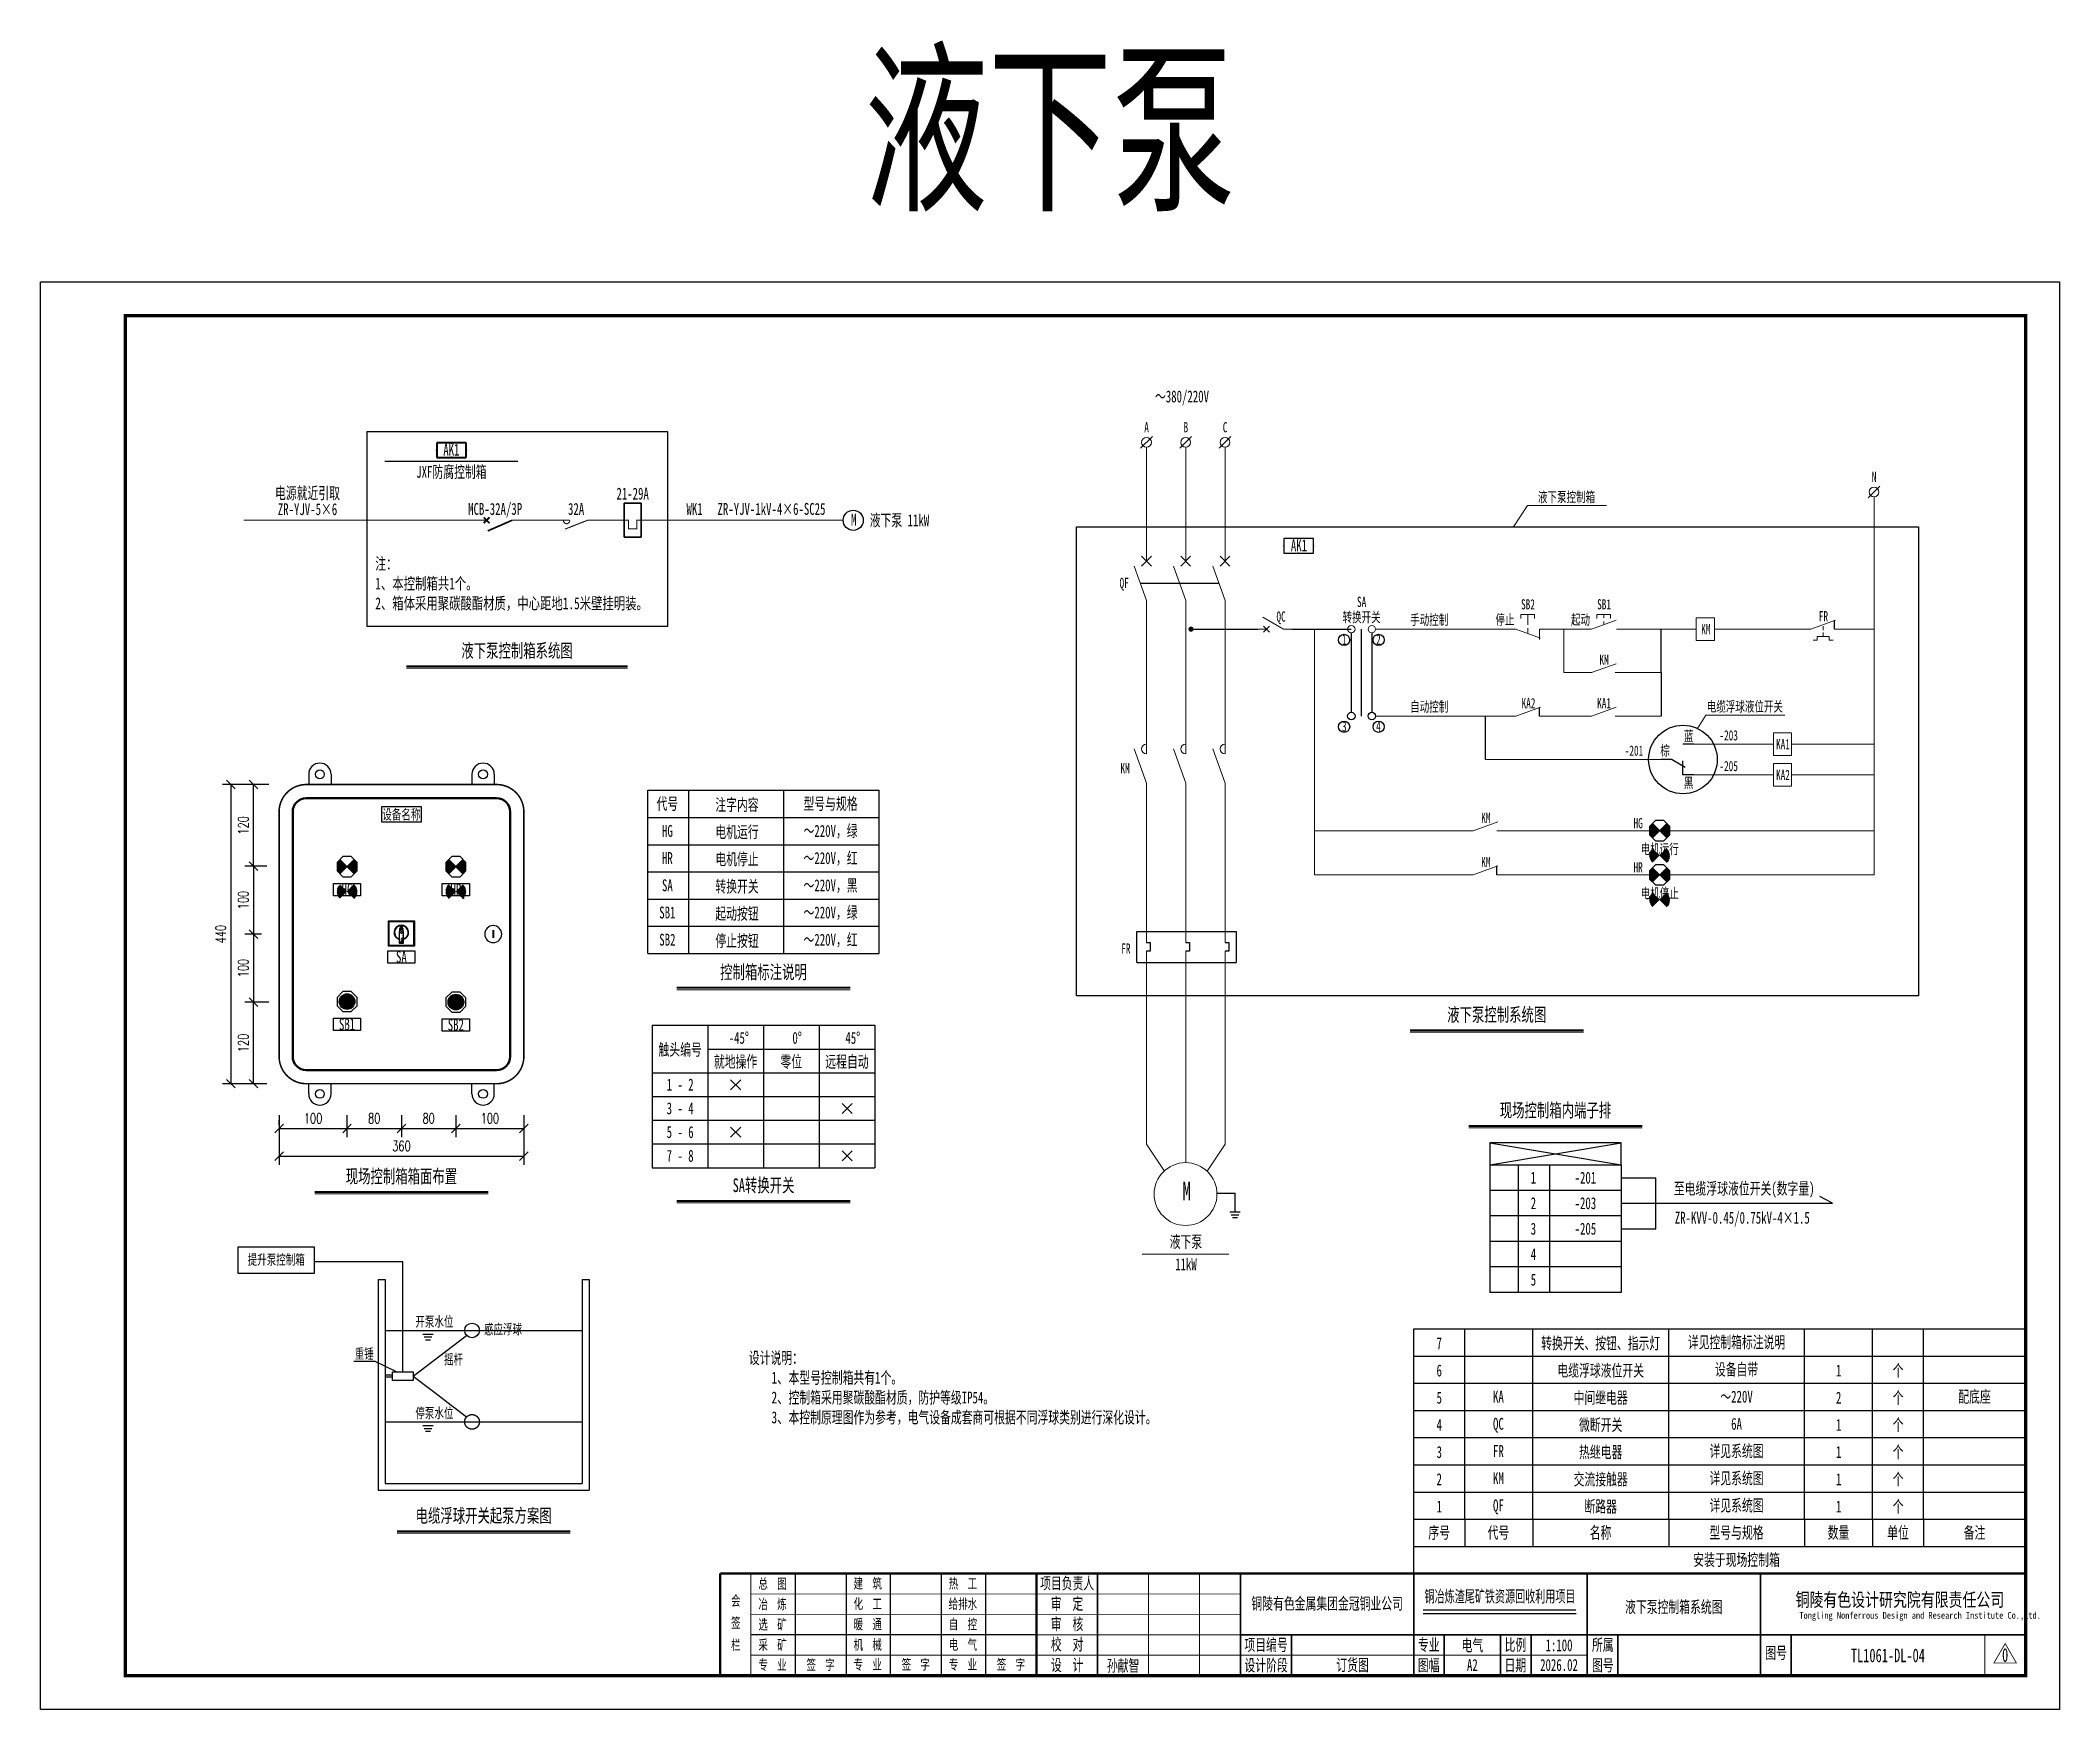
# Model space of a CAD drawing. Header units: millimetres. Extents: x 401220 to 2750366, y -101310 to 943175.
# Drawn here: x 1330546 to 1389946, y 700022 to 749121 of the extents above; entities that cross this region are included whole.
import ezdxf
from ezdxf.enums import TextEntityAlignment as Align

# ---------------------------------------------------------------- set-up
doc = ezdxf.new("R2010")
doc.units = ezdxf.units.MM
for name, pattern in [('DASHED', [0.75, 0.5, -0.25]), ('事故照明', [800, 600, 0, -200, 0]), ('常规', [20, 10, 0, 10])]:
    doc.linetypes.add(name, pattern=pattern)
for name, color, linetype, lineweight in [('01', 7, 'Continuous', 50), ('1轮廓实线层', 7, 'Continuous', 18), ('_0', 7, 'Continuous', 25), ('CAXA0层', 7, 'Continuous', 25), ('MX', 3, 'Continuous', 0), ('SW', 8, 'Continuous', 20), ('TEXT', 4, 'Continuous', 0)]:
    doc.layers.add(name, color=color, linetype=linetype, lineweight=lineweight)
for name, color, linetype in [('1', 7, 'Continuous'), ('4', 1, 'Continuous'), ('4虚线层', 6, 'DASHED'), ('动力平面导线层', 3, '常规'), ('动力平面设备层', 1, 'Continuous'), ('图框', 7, 'Continuous'), ('文字', 7, 'Continuous'), ('标注-照明', 7, 'Continuous'), ('照明平面导线层', 3, 'Continuous'), ('照明平面设备层', 1, 'Continuous'), ('电气-接地设计-接地线', 3, '接地线'), ('高低压系统', 4, 'Continuous')]:
    doc.layers.add(name, color=color, linetype=linetype)
doc.styles.add('DIM_FONT', font='txt.shx', dxfattribs={"width": 0.7, "bigfont": 'hzdx.shx'})
doc.styles.add('HZ', font='simsun.ttf', dxfattribs={"width": 0.75})
doc.styles.add('标准', font='NSimSun.ttf', dxfattribs={"width": 0.667})
doc.linetypes.add('接地线', pattern='A,500,[136,EESLTYPE.shx,S=100,R=0,X=0,Y=0],500,-200,60,-200', length=1460)
doc.dimstyles.new('副本 DIM20', dxfattribs={"dimtxt": 300, "dimasz": 2, "dimexe": 250, "dimexo": 300, "dimgap": 150, "dimtad": 1, "dimdec": 0, "dimlfac": 0.05, "dimzin": 0, "dimdsep": 46, "dimtxsty": 'DIM_FONT', "dimblk1": '_DIMX', "dimblk2": '_DIMX', "dimsah": 1, "dimcen": 0, "dimclrd": 3, "dimclre": 3, "dimclrt": 7, "dimadec": 0, "dimazin": 0, "dimtfac": 1, "dimtdec": 0, "dimtix": 1, "dimtmove": 2, "dimatfit": 3, "dimldrblk": '_DIMX', "dimfxl": 250, "dimtolj": 1, "dimtzin": 0, "dimarcsym": 0})

msp = doc.modelspace()

# ---------------------------------------------------------------- texts
at = {"layer": 'SW', "color": 4, "linetype": 'ByBlock', "lineweight": 25, "style": '标准', "width": 0.667}
for s, height, p in [('液下泵', 4000, (1360245.8, 744521.2)), ('液下泵', 350, (1364245.2, 713609.4)), ('11kW', 350, (1364245.2, 712945.9))]:
    msp.add_text(s, height=height, dxfattribs=at).set_placement(p, align=Align.CENTER)
at = {"layer": 'SW', "color": 7, "linetype": 'Continuous', "lineweight": 25, "style": '标准', "width": 0.667}
for s, p in [('AK1', (1342637, 736905.5)), ('JXF防腐控制箱', (1342637, 736254.5)), ('电源就近引取', (1338403.4, 735629.7)), ('ZR-YJV-5×6', (1338403.4, 735156.7)), ('MCB-32A/3P', (1343923.4, 735164.2)), ('32A', (1346305.3, 735164.2)), ('21-29A', (1347968.4, 735614.9)), ('液下泵 11kW', (1355817.2, 734831.6)), ('孙献智', (1362397.5, 701142.2))]:
    msp.add_text(s, height=350, dxfattribs=at).set_placement(p, align=Align.CENTER)
for s, p in [('WK1', (1349551.9, 735164.2)), ('ZR-YJV-1kV-4×6-SC25', (1350464.6, 735164.2))]:
    msp.add_text(s, height=350, dxfattribs=at).set_placement(p)
at = {"layer": 'SW', "color": 1, "linetype": 'Continuous', "lineweight": 25, "style": '标准', "width": 0.667}
for s, p in [('M', (1354473.8, 734845.2)), ('订货图', (1369145.2, 701160.3))]:
    msp.add_text(s, height=350, dxfattribs=at).set_placement(p, align=Align.CENTER)
at = {"layer": 'SW', "color": 7, "linetype": 'ByBlock', "lineweight": 25, "style": '标准', "width": 0.667}
for s, height, p in [('AK1', 350, (1367569.3, 734090.9)), ('设备名称', 300, (1341165.1, 726204)), ('代号', 350, (1348990, 726493.2)), ('注字内容', 350, (1351037.9, 726462.3)), ('型号与规格', 350, (1353790.8, 726493.2)), ('HG', 350, (1348990, 725693.2)), ('电机运行', 350, (1351037.9, 725662.3)), ('～220V，绿', 350, (1353790.8, 725693.2)), ('～220V，红', 350, (1353790.8, 724893.2)), ('HR', 350, (1348990, 724893.2)), ('电机停止', 350, (1351037.9, 724862.3)), ('HG', 350, (1339566.6, 723974.8)), ('HR', 350, (1342766.6, 723974.8)), ('SA', 350, (1348990, 724093.2)), ('转换开关', 350, (1351037.9, 724062.3)), ('～220V，黑', 350, (1353790.8, 724093.2)), ('SB1', 350, (1348990, 723293.2)), ('起动按钮', 350, (1351037.9, 723262.3)), ('～220V，绿', 350, (1353790.8, 723293.2)), ('SA', 350, (1341165.3, 721990.4)), ('SB2', 350, (1348990, 722493.2)), ('停止按钮', 350, (1351037.9, 722462.3)), ('～220V，红', 350, (1353790.8, 722493.2)), ('SB1', 350, (1339566.6, 720005.9)), ('SB2', 350, (1342766.6, 719990.4)), ('-45°', 350, (1351091.3, 719605.9)), ('0°', 350, (1352806, 719605.9)), ('45°', 350, (1354444.6, 719605.9)), ('触头编号', 350, (1349365.1, 719260.3)), ('就地操作', 350, (1350995.3, 718907.7)), ('零位', 350, (1352634.7, 718907.7)), ('远程自动', 350, (1354274, 718907.7)), ('1 - 2', 350, (1349365.1, 718231)), ('3 - 4', 350, (1349365.1, 717532.8)), ('5 - 6', 350, (1349365.1, 716834.6)), ('7 - 8', 350, (1349365.1, 716136.4)), ('1', 350, (1374466.5, 715492.2)), ('-201', 350, (1375995.7, 715492.2)), ('至电缆浮球液位开关(数字量)', 350, (1380667.5, 715174.5)), ('2', 350, (1374466.5, 714742.4)), ('-203', 350, (1375995.7, 714742.4)), ('ZR-KVV-0.45/0.75kV-4×1.5', 350, (1380610.5, 714314.6)), ('3', 350, (1374466.5, 713992.6)), ('-205', 350, (1375995.7, 713992.6)), ('4', 350, (1374466.5, 713242.8)), ('5', 350, (1374466.5, 712493)), ('转换开关、按钮、指示灯', 350, (1376445.8, 710622.1)), ('详见控制箱标注说明', 350, (1380441.9, 710653.1)), ('7', 350, (1371695.8, 710622.1)), ('6', 350, (1371695.8, 709822.1)), ('电缆浮球液位开关', 350, (1376445.8, 709822.1)), ('设备自带', 350, (1380441.9, 709853.1)), ('1', 350, (1383445.8, 709822.1)), ('个', 350, (1385195.8, 709822.1)), ('5', 350, (1371695.8, 709022.1)), ('KA', 350, (1373436.9, 709053.1)), ('中间继电器', 350, (1376445.8, 709022.1)), ('～220V', 350, (1380441.9, 709053.1)), ('2', 350, (1383445.8, 709022.1)), ('个', 350, (1385195.8, 709022.1)), ('配底座', 350, (1387441.9, 709053.1)), ('4', 350, (1371695.8, 708222.1)), ('QC', 350, (1373436.9, 708253.1)), ('微断开关', 350, (1376445.8, 708222.1)), ('6A', 350, (1380441.9, 708253.1)), ('1', 350, (1383445.8, 708222.1)), ('个', 350, (1385195.8, 708222.1)), ('3', 350, (1371695.8, 707422.1)), ('FR', 350, (1373436.9, 707453.1)), ('热继电器', 350, (1376445.8, 707422.1)), ('详见系统图', 350, (1380441.9, 707453.1)), ('1', 350, (1383445.8, 707422.1)), ('个', 350, (1385195.8, 707422.1)), ('2', 350, (1371695.8, 706622.1)), ('KM', 350, (1373436.9, 706653.1)), ('交流接触器', 350, (1376445.8, 706622.1)), ('详见系统图', 350, (1380441.9, 706653.1)), ('1', 350, (1383445.8, 706622.1)), ('个', 350, (1385195.8, 706622.1)), ('1', 350, (1371695.8, 705822.1)), ('QF', 350, (1373436.9, 705853.1)), ('断路器', 350, (1376445.8, 705822.1)), ('详见系统图', 350, (1380441.9, 705853.1)), ('1', 350, (1383445.8, 705822.1)), ('个', 350, (1385195.8, 705822.1)), ('序号', 350, (1371693.9, 705053.1)), ('代号', 350, (1373436.9, 705053.1)), ('名称', 350, (1376441.9, 705053.1)), ('型号与规格', 350, (1380441.9, 705053.1)), ('数量', 350, (1383441.9, 705053.1)), ('单位', 350, (1385191.9, 705053.1)), ('备注', 350, (1387441.9, 705053.1)), ('安装于现场控制箱', 350, (1380441.9, 704253.1))]:
    msp.add_text(s, height=height, dxfattribs=at).set_placement(p, align=Align.CENTER)
at = {"layer": 'SW', "color": 2, "linetype": 'Continuous', "lineweight": 25, "style": '标准', "width": 0.667}
msp.add_text('液下泵控制箱系统图', height=400, dxfattribs=at).set_placement((1344568.3, 730971.7), align=Align.CENTER)
at = {"layer": 'SW', "color": 2, "linetype": 'ByBlock', "lineweight": 25, "style": '标准', "width": 0.667}
for s, p in [('控制箱标注说明', (1351818.4, 721515.6)), ('液下泵控制系统图', (1373387.2, 720264.2)), ('现场控制箱箱面布置', (1341168, 715509.7)), ('SA转换开关', (1351818.4, 715246.2)), ('电缆浮球开关起泵方案图', (1343585.5, 705528))]:
    msp.add_text(s, height=400, dxfattribs=at).set_placement(p, align=Align.CENTER)
at = {"layer": 'SW', "color": 3, "linetype": 'ByBlock', "lineweight": 25, "style": '标准', "width": 0.667}
msp.add_text('现场控制箱内端子排', height=400, dxfattribs=at).set_placement((1375115.6, 717451.3), align=Align.CENTER)
at = {"layer": 'SW', "color": 4, "linetype": 'Continuous', "lineweight": 25, "style": '标准'}
for s, height, width, p in [('铜陵有色金属集团金冠铜业公司', 350, 0.667, (1368399.6, 702968)), ('铜冶炼渣尾矿铁资源回收利用项目', 350, 0.62, (1373483.3, 703179.6)), ('液下泵控制箱系统图', 350, 0.667, (1378596.7, 702867.2)), ('电气', 350, 0.667, (1372670, 701740)), ('1:100', 350, 0.667, (1375220, 701740)), ('TL1061-DL-04', 400, 0.667, (1384895.1, 701416.8)), ('0', 400, 0.667, (1388343.6, 701428.3)), ('A2', 350, 0.667, (1372670, 701160.3)), ('2026.02', 350, 0.667, (1375220, 701160.3))]:
    msp.add_text(s, height=height, dxfattribs=dict(at, width=width)).set_placement(p, align=Align.CENTER)
at = {"layer": 'SW', "color": 0, "linetype": 'Continuous', "lineweight": 25, "insert": (1340398, 733904), "char_height": 350, "width": 8834.871, "attachment_point": 1, "style": '标准'}
msp.add_mtext('注：\\P{\\fNSimSun|b0|i0|c134|p34;\\W0.7;1、本控制箱共1个。\\P2、箱体采用聚碳酸酯材质，中心距地1.5米壁挂明装。}', dxfattribs=at)
at = {"layer": 'SW', "color": 0, "linetype": 'ByBlock', "lineweight": 25, "insert": (1351386.3, 710544), "char_height": 350, "width": 23102.543, "attachment_point": 1, "style": '标准'}
msp.add_mtext('设计说明：\\P{\\W0.7;    1、\\W0.667;\\C7;本型号控制箱共有1个。\\P\\W0.7;\\C0;    2、\\W0.667;\\C7;控制箱采用聚碳酸酯材质，防护等级IP54。\\P\\W0.7;\\C0;    3、\\W0.667;\\C7;本控制原理图作为参考，电气设备成套商可根据不同浮球类别进行深化设计。}', dxfattribs=at)
at = {"layer": 'TEXT', "color": 7, "linetype": 'ByBlock', "ltscale": 100, "style": '标准', "width": 0.667}
for s, height, p in [('～380/220V', 350, (1364128.6, 738472.1)), ('A', 300, (1363086.8, 737591.7)), ('B', 300, (1364241.7, 737591.7)), ('C', 300, (1365396.5, 737591.7)), ('N', 300, (1384488.3, 736131.9)), ('QF', 300, (1362427.5, 733013.5)), ('SA', 300, (1369412.8, 732454.5)), ('SB2', 300, (1374306.9, 732383.3)), ('SB1', 300, (1376544.9, 732383.3)), ('QC', 300, (1367043.4, 732023.2)), ('转换开关', 300, (1369412.8, 732005.5)), ('手动控制', 300, (1371401.4, 731929)), ('停止', 300, (1373629.4, 731933.7)), ('起动', 300, (1375852.8, 731933.7)), ('KM', 300, (1379538.5, 731652.6)), ('FR', 300, (1382998.3, 732032.2)), ('1', 300, (1368902.3, 731348.4)), ('2', 300, (1369907.4, 731348.4)), ('KM', 300, (1376544.9, 730754.1)), ('自动控制', 300, (1371401.4, 729372.8)), ('KA2', 300, (1374321.6, 729476)), ('KA1', 300, (1376544.9, 729476)), ('3', 300, (1368902.3, 728792.1)), ('4', 300, (1369907.4, 728792.1)), ('蓝', 300, (1379034.5, 728511.5)), ('棕', 300, (1378340.9, 728080.9)), ('KA1', 300, (1381807.8, 728268.1)), ('KM', 300, (1362453.3, 727562.6)), ('KA2', 300, (1381807.8, 727366.1)), ('黑', 300, (1379034.5, 727133.7)), ('KM', 300, (1373067, 726103.8)), ('HG', 300, (1377546.5, 725946.7)), ('电机运行', 300, (1378182.7, 725186.1)), ('KM', 300, (1373066.9, 724803.8)), ('HR', 300, (1377546.4, 724646.7)), ('电机停止', 300, (1378182.6, 723886.1)), ('FR', 300, (1362477.6, 722257.8)), ('M', 550, (1364266.5, 714998.7))]:
    msp.add_text(s, height=height, dxfattribs=at).set_placement(p, align=Align.CENTER)
at = {"layer": 'TEXT', "color": 4, "linetype": 'ByBlock', "ltscale": 100, "style": '标准', "width": 0.667}
for s, p in [('液下泵控制箱', (1375440.2, 735540.1)), ('提升泵控制箱', (1337483.6, 713108.1))]:
    msp.add_text(s, height=300, dxfattribs=at).set_placement(p, align=Align.CENTER)
at = {"layer": 'TEXT', "color": 6, "linetype": 'ByBlock', "ltscale": 100, "style": '标准', "width": 0.667}
msp.add_text('电缆浮球液位开关', height=300, dxfattribs=at).set_placement((1380685.9, 729377.7), align=Align.CENTER)
at = {"layer": 'TEXT', "color": 2, "linetype": 'ByBlock', "ltscale": 100, "style": '标准', "width": 0.667}
for s, p in [('-201', (1377425.2, 728079.1)), ('-203', (1380210.5, 728529)), ('-205', (1380210.5, 727627)), ('开泵水位', (1342136.3, 711284.7)), ('停泵水位', (1342136.3, 708595.7))]:
    msp.add_text(s, height=300, dxfattribs=at).set_placement(p, align=Align.CENTER)
at = {"layer": 'TEXT', "color": 0, "linetype": 'ByBlock', "ltscale": 100, "style": '标准', "width": 0.667}
for s, p in [('感应浮球', (1344155.2, 711060.3)), ('重锤', (1340072.3, 710340.8)), ('摇杆', (1342700.1, 710175))]:
    msp.add_text(s, height=300, dxfattribs=at).set_placement(p, align=Align.CENTER)

# ---------------------------------------------------------------- blocks, each defined once
blk = doc.blocks.new('HHG')
at = {"layer": '01', "color": 3, "lineweight": 30}
for p, q in [((320, 0), (0, 0)), ((320, 0), (708, -224)), ((959, 450), (640, 450)), ((640, -452), (640, -42)), ((959, -452), (640, -452))]:
    blk.add_line(p, q, dxfattribs=at)
blk = doc.blocks.new('*U31')
at = {"layer": '1轮廓实线层'}
for p, q in [((0, 15), (0, 10)), ((0, 5), (-3.5, 11.06)), ((0, 10), (-0.88, 10.88)), ((0, 10), (-0.88, 9.12)), ((0, 10), (0.88, 10.88)), ((0, 10), (0.88, 9.12)), ((0, 5), (0, 0))]:
    blk.add_line(p, q, dxfattribs=at)
blk = doc.blocks.new('PLA1')
at = {"color": 0, "linetype": 'ByBlock', "lineweight": -2}
for p, q in [((-500, 500), (-500, 0)), ((500, 500), (-500, 500)), ((-500, 0), (500, 0)), ((500, 0), (500, 500))]:
    blk.add_line(p, q, dxfattribs=at)
for p in [(-500, 250), (0, 500), (0, 0), (500, 250)]:
    blk.add_point(p, dxfattribs=at)
blk = doc.blocks.new('_Oblique')
at = {"color": 0, "linetype": 'ByBlock', "lineweight": -2}
blk.add_line((-0.5, -0.5), (0.5, 0.5), dxfattribs=at)
blk = doc.blocks.new('*D37')
at = {"layer": '1', "color": 3, "linetype": 'ByBlock', "lineweight": -2, "transparency": 16777216}
for p, q in [((1336886, 727232), (1335900, 727232)), ((1336150, 727232), (1336150, 718432)), ((1336886, 718432), (1335900, 718432))]:
    blk.add_line(p, q, dxfattribs=at)
at = {"layer": 'Defpoints', "color": 0, "linetype": 'ByBlock', "transparency": 16777216}
for p in [(1337186, 727232), (1336150, 718432), (1337186, 718432)]:
    blk.add_point(p, dxfattribs=at)
at = {"layer": '1', "color": 3, "linetype": 'ByBlock', "lineweight": -2, "transparency": 16777216, "xscale": 250, "yscale": 250, "zscale": 250}
for p, rotation in [((1336150, 727232), 90), ((1336150, 718432), 270)]:
    blk.add_blockref('_Oblique', p, dxfattribs=dict(at, rotation=rotation))
at = {"layer": '1', "color": 7, "linetype": 'ByBlock', "transparency": 16777216, "insert": (1335850, 722832), "char_height": 300, "attachment_point": 5, "rotation": 90, "style": 'DIM_FONT'}
blk.add_mtext('\\A1;440', dxfattribs=at)
blk = doc.blocks.new('_DIMX')
blk.add_line((-150, 0), (150, 0))
at = {"const_width": 50}
blk.add_lwpolyline([(-70, -70), (70, 70)], dxfattribs=at)
blk = doc.blocks.new('*D38')
at = {"layer": '1', "color": 3, "linetype": 'ByBlock', "lineweight": -2, "transparency": 16777216}
for p, q in [((1337268, 720832), (1336564, 720832)), ((1336814, 718432), (1336814, 720832)), ((1337209, 718432), (1336564, 718432))]:
    blk.add_line(p, q, dxfattribs=at)
at = {"layer": 'Defpoints', "color": 0, "linetype": 'ByBlock', "transparency": 16777216}
for p in [(1336814, 720832), (1337568, 720832), (1337509, 718432)]:
    blk.add_point(p, dxfattribs=at)
at = {"layer": '1', "color": 3, "linetype": 'ByBlock', "lineweight": -2, "transparency": 16777216, "xscale": 250, "yscale": 250, "zscale": 250}
for p, rotation in [((1336814, 720832), 90), ((1336814, 718432), 270)]:
    blk.add_blockref('_Oblique', p, dxfattribs=dict(at, rotation=rotation))
at = {"layer": '1', "color": 7, "linetype": 'ByBlock', "transparency": 16777216, "insert": (1336514, 719632), "char_height": 300, "attachment_point": 5, "rotation": 90, "style": 'DIM_FONT'}
blk.add_mtext('\\A1;120', dxfattribs=at)
blk = doc.blocks.new('*D39')
at = {"layer": '1', "color": 3, "linetype": 'ByBlock', "lineweight": -2, "transparency": 16777216}
for p, q in [((1336992, 722832), (1336564, 722832)), ((1336814, 722832), (1336814, 720832)), ((1337054, 720832), (1336564, 720832))]:
    blk.add_line(p, q, dxfattribs=at)
at = {"layer": 'Defpoints', "color": 0, "linetype": 'ByBlock', "transparency": 16777216}
for p in [(1337292, 722832), (1336814, 720832), (1337354, 720832)]:
    blk.add_point(p, dxfattribs=at)
at = {"layer": '1', "color": 3, "linetype": 'ByBlock', "lineweight": -2, "transparency": 16777216, "xscale": 250, "yscale": 250, "zscale": 250}
for p, rotation in [((1336814, 722832), 90), ((1336814, 720832), 270)]:
    blk.add_blockref('_Oblique', p, dxfattribs=dict(at, rotation=rotation))
at = {"layer": '1', "color": 7, "linetype": 'ByBlock', "transparency": 16777216, "insert": (1336514, 721832), "char_height": 300, "attachment_point": 5, "rotation": 90, "style": 'DIM_FONT'}
blk.add_mtext('\\A1;100', dxfattribs=at)
blk = doc.blocks.new('*D40')
at = {"layer": '1', "color": 3, "linetype": 'ByBlock', "lineweight": -2, "transparency": 16777216}
for p, q in [((1336992, 724832), (1336564, 724832)), ((1336814, 724832), (1336814, 722832)), ((1337054, 722832), (1336564, 722832))]:
    blk.add_line(p, q, dxfattribs=at)
at = {"layer": 'Defpoints', "color": 0, "linetype": 'ByBlock', "transparency": 16777216}
for p in [(1337292, 724832), (1336814, 722832), (1337354, 722832)]:
    blk.add_point(p, dxfattribs=at)
at = {"layer": '1', "color": 3, "linetype": 'ByBlock', "lineweight": -2, "transparency": 16777216, "xscale": 250, "yscale": 250, "zscale": 250}
for p, rotation in [((1336814, 724832), 90), ((1336814, 722832), 270)]:
    blk.add_blockref('_Oblique', p, dxfattribs=dict(at, rotation=rotation))
at = {"layer": '1', "color": 7, "linetype": 'ByBlock', "transparency": 16777216, "insert": (1336514, 723832), "char_height": 300, "attachment_point": 5, "rotation": 90, "style": 'DIM_FONT'}
blk.add_mtext('\\A1;100', dxfattribs=at)
blk = doc.blocks.new('*D41')
at = {"layer": '1', "color": 3, "linetype": 'ByBlock', "lineweight": -2, "transparency": 16777216}
for p, q in [((1337268, 727232), (1336564, 727232)), ((1336814, 724832), (1336814, 727232)), ((1337209, 724832), (1336564, 724832))]:
    blk.add_line(p, q, dxfattribs=at)
at = {"layer": 'Defpoints', "color": 0, "linetype": 'ByBlock', "transparency": 16777216}
for p in [(1336814, 727232), (1337568, 727232), (1337509, 724832)]:
    blk.add_point(p, dxfattribs=at)
at = {"layer": '1', "color": 3, "linetype": 'ByBlock', "lineweight": -2, "transparency": 16777216, "xscale": 250, "yscale": 250, "zscale": 250}
for p, rotation in [((1336814, 727232), 90), ((1336814, 724832), 270)]:
    blk.add_blockref('_Oblique', p, dxfattribs=dict(at, rotation=rotation))
at = {"layer": '1', "color": 7, "linetype": 'ByBlock', "transparency": 16777216, "insert": (1336514, 726032), "char_height": 300, "attachment_point": 5, "rotation": 90, "style": 'DIM_FONT'}
blk.add_mtext('\\A1;120', dxfattribs=at)
blk = doc.blocks.new('*D42')
at = {"layer": '1', "color": 3, "linetype": 'ByBlock', "lineweight": -2, "transparency": 16777216}
for p, q in [((1341167, 717510), (1341167, 716864)), ((1341167, 717114), (1342768, 717114)), ((1342768, 717510), (1342768, 716864))]:
    blk.add_line(p, q, dxfattribs=at)
at = {"layer": 'Defpoints', "color": 0, "linetype": 'ByBlock', "transparency": 16777216}
for p in [(1341167, 717810), (1342768, 717810), (1342768, 717114)]:
    blk.add_point(p, dxfattribs=at)
at = {"layer": '1', "color": 3, "linetype": 'ByBlock', "lineweight": -2, "transparency": 16777216, "xscale": 250, "yscale": 250, "zscale": 250, "rotation": 180}
blk.add_blockref('_Oblique', (1341167, 717114), dxfattribs=at)
at = {"layer": '1', "color": 3, "linetype": 'ByBlock', "lineweight": -2, "transparency": 16777216, "xscale": 250, "yscale": 250, "zscale": 250}
blk.add_blockref('_Oblique', (1342768, 717114), dxfattribs=at)
at = {"layer": '1', "color": 7, "linetype": 'ByBlock', "transparency": 16777216, "insert": (1341967, 717414), "char_height": 300, "attachment_point": 5, "style": 'DIM_FONT'}
blk.add_mtext('\\A1;80', dxfattribs=at)
blk = doc.blocks.new('*D43')
at = {"layer": '1', "color": 3, "linetype": 'ByBlock', "lineweight": -2, "transparency": 16777216}
for p, q in [((1342768, 717510), (1342768, 716864)), ((1342768, 717114), (1344768, 717114)), ((1344768, 717510), (1344768, 716864))]:
    blk.add_line(p, q, dxfattribs=at)
at = {"layer": 'Defpoints', "color": 0, "linetype": 'ByBlock', "transparency": 16777216}
for p in [(1342768, 717810), (1344768, 717810), (1344768, 717114)]:
    blk.add_point(p, dxfattribs=at)
at = {"layer": '1', "color": 3, "linetype": 'ByBlock', "lineweight": -2, "transparency": 16777216, "xscale": 250, "yscale": 250, "zscale": 250, "rotation": 180}
blk.add_blockref('_Oblique', (1342768, 717114), dxfattribs=at)
at = {"layer": '1', "color": 3, "linetype": 'ByBlock', "lineweight": -2, "transparency": 16777216, "xscale": 250, "yscale": 250, "zscale": 250}
blk.add_blockref('_Oblique', (1344768, 717114), dxfattribs=at)
at = {"layer": '1', "color": 7, "linetype": 'ByBlock', "transparency": 16777216, "insert": (1343768, 717414), "char_height": 300, "attachment_point": 5, "style": 'DIM_FONT'}
blk.add_mtext('\\A1;100', dxfattribs=at)
blk = doc.blocks.new('*D44')
at = {"layer": '1', "color": 3, "linetype": 'ByBlock', "lineweight": -2, "transparency": 16777216}
for p, q in [((1337568, 717510), (1337568, 716049)), ((1344768, 717510), (1344768, 716049)), ((1337568, 716299), (1344768, 716299))]:
    blk.add_line(p, q, dxfattribs=at)
at = {"layer": 'Defpoints', "color": 0, "linetype": 'ByBlock', "transparency": 16777216}
for p in [(1337568, 717810), (1344768, 717810), (1344768, 716299)]:
    blk.add_point(p, dxfattribs=at)
at = {"layer": '1', "color": 3, "linetype": 'ByBlock', "lineweight": -2, "transparency": 16777216, "xscale": 250, "yscale": 250, "zscale": 250, "rotation": 180}
blk.add_blockref('_Oblique', (1337568, 716299), dxfattribs=at)
at = {"layer": '1', "color": 3, "linetype": 'ByBlock', "lineweight": -2, "transparency": 16777216, "xscale": 250, "yscale": 250, "zscale": 250}
blk.add_blockref('_Oblique', (1344768, 716299), dxfattribs=at)
at = {"layer": '1', "color": 7, "linetype": 'ByBlock', "transparency": 16777216, "insert": (1341168, 716599), "char_height": 300, "attachment_point": 5, "style": 'DIM_FONT'}
blk.add_mtext('\\A1;360', dxfattribs=at)
blk = doc.blocks.new('*D45')
at = {"layer": '1', "color": 3, "linetype": 'ByBlock', "lineweight": -2, "transparency": 16777216}
for p, q in [((1337568, 717226), (1337568, 717364)), ((1337568, 717114), (1339568, 717114)), ((1339568, 717226), (1339568, 717364))]:
    blk.add_line(p, q, dxfattribs=at)
at = {"layer": 'Defpoints', "color": 0, "linetype": 'ByBlock', "transparency": 16777216}
for p in [(1339568, 717114), (1337568, 716926), (1339568, 716926)]:
    blk.add_point(p, dxfattribs=at)
at = {"layer": '1', "color": 3, "linetype": 'ByBlock', "lineweight": -2, "transparency": 16777216, "xscale": 250, "yscale": 250, "zscale": 250, "rotation": 180}
blk.add_blockref('_Oblique', (1337568, 717114), dxfattribs=at)
at = {"layer": '1', "color": 3, "linetype": 'ByBlock', "lineweight": -2, "transparency": 16777216, "xscale": 250, "yscale": 250, "zscale": 250}
blk.add_blockref('_Oblique', (1339568, 717114), dxfattribs=at)
at = {"layer": '1', "color": 7, "linetype": 'ByBlock', "transparency": 16777216, "insert": (1338568, 717414), "char_height": 300, "attachment_point": 5, "style": 'DIM_FONT'}
blk.add_mtext('\\A1;100', dxfattribs=at)
blk = doc.blocks.new('*D46')
at = {"layer": '1', "color": 3, "linetype": 'ByBlock', "lineweight": -2, "transparency": 16777216}
for p, q in [((1339565, 717510), (1339565, 716864)), ((1339565, 717114), (1341167, 717114)), ((1341167, 717510), (1341167, 716864))]:
    blk.add_line(p, q, dxfattribs=at)
at = {"layer": 'Defpoints', "color": 0, "linetype": 'ByBlock', "transparency": 16777216}
for p in [(1339565, 717810), (1341167, 717810), (1341167, 717114)]:
    blk.add_point(p, dxfattribs=at)
at = {"layer": '1', "color": 3, "linetype": 'ByBlock', "lineweight": -2, "transparency": 16777216, "xscale": 250, "yscale": 250, "zscale": 250, "rotation": 180}
blk.add_blockref('_Oblique', (1339565, 717114), dxfattribs=at)
at = {"layer": '1', "color": 3, "linetype": 'ByBlock', "lineweight": -2, "transparency": 16777216, "xscale": 250, "yscale": 250, "zscale": 250}
blk.add_blockref('_Oblique', (1341167, 717114), dxfattribs=at)
at = {"layer": '1', "color": 7, "linetype": 'ByBlock', "transparency": 16777216, "insert": (1340366, 717414), "char_height": 300, "attachment_point": 5, "style": 'DIM_FONT'}
blk.add_mtext('\\A1;80', dxfattribs=at)
blk = doc.blocks.new('JJH')
at = {"color": 3, "linetype": '常规', "lineweight": 35}
for p, q in [((-500, -500), (-500, 0)), ((500, 0), (-500, 0)), ((500, -500), (500, 0)), ((-500, -500), (500, -500))]:
    blk.add_line(p, q, dxfattribs=at)
at = {"color": 3, "linetype": '常规', "lineweight": 35, "const_width": 30}
blk.add_lwpolyline([(0, 100), (0, -125), (-250, -125), (-250, -375), (0, -375), (0, -600)], dxfattribs=at)
blk = doc.blocks.new('GGF')
at = {"layer": '照明平面导线层', "color": 3, "linetype": '常规', "lineweight": 25, "ltscale": 2, "const_width": 30}
for points in [[(0, 0), (0, -365)], [(0, -1065), (-261, -402)], [(0, -365), (0, -544)], [(0, -1065), (0, -1429)]]:
    blk.add_lwpolyline(points, dxfattribs=at)
blk.add_lwpolyline([(0, -544, -1.122007), (0, -365, -1.343832)], format="xyb", dxfattribs=at)
blk = doc.blocks.new('DYDQ0201')
at = {"color": 0}
for points, const_width in [([(0, 0), (0, -3.75)], 0.3), ([(0, -11.25), (-3.11, -4.12)], 0.5), ([(0.86, -4.61), (-0.86, -2.89)], 0.5), ([(-0.86, -4.61), (0.86, -2.89)], 0.5), ([(0, -11.25), (0, -15)], 0.3)]:
    blk.add_lwpolyline(points, dxfattribs=dict(at, const_width=const_width))
blk = doc.blocks.new('3')
at = {"layer": 'TEXT', "color": 7, "lineweight": 25, "style": 'HZ', "width": 0.75}
for s, height, p in [('铜陵有色设计研究院有限责任公司', 400, (221501, 249018)), ('Tongling Nonferrous Design and Research Institute Co.,Ltd.', 200, (221613, 248659))]:
    blk.add_text(s, height=height, dxfattribs=at).set_placement(p)
blk = doc.blocks.new('铜陵有色图签02')
at = {"layer": '图框', "linetype": 'Continuous', "lineweight": 50}
for p, q in [((-38401, 3003), (-38401, 1)), ((-29100, 3001), (-29100, 0))]:
    blk.add_line(p, q, dxfattribs=at)
at = {"layer": '图框', "color": 7, "linetype": 'Continuous', "lineweight": 25}
for p, q in [((-36201, 3010), (-36201, 9)), ((-34701, 3010), (-34701, 9)), ((-33401, 3017), (-33401, 16)), ((-31901, 3017), (-31901, 16)), ((-30601, 3017), (-30601, 16)), ((-29100, 1201), (-37501, 1201))]:
    blk.add_line(p, q, dxfattribs=at)
at = {"layer": '图框', "color": 7, "linetype": 'Continuous', "lineweight": 35}
for p, q in [((-27300, 3001), (-27300, 1)), ((-21600, 1197), (-21600, -3)), ((-17100, 1200), (-17100, 0)), ((-15450, 0), (-15450, 1200)), ((-14550, 1200), (-14550, 0)), ((-12000, 1201), (-12000, 1)), ((-6900, 1202), (-6900, 2))]:
    blk.add_line(p, q, dxfattribs=at)
at = {"layer": '图框', "lineweight": 25}
blk.add_line((-17723, 1830), (-13223, 1830), dxfattribs=at)
at = {"layer": '图框', "lineweight": 70, "const_width": 70}
blk.add_lwpolyline([(-17980, 3001), (0, 3001), (-38401, 3001)], dxfattribs=at)
at = {"layer": '图框', "color": 7, "linetype": 'Continuous', "lineweight": 25, "const_width": 25}
for points in [[(-37501, 3000), (-37501, 0)], [(-25800, 3001), (-25800, 1)], [(-24300, 3001), (-24300, 1)], [(-23100, 2401), (-37501, 2401)], [(-23100, 1801), (-37501, 1801)], [(-23100, 1201), (-29100, 1201)], [(-12900, 600), (-18000, 600), (-37501, 600)], [(-602, 943), (-932, 371), (-272, 371), (-602, 943)]]:
    blk.add_lwpolyline(points, dxfattribs=at)
at = {"layer": '图框', "linetype": 'Continuous', "lineweight": 50, "const_width": 50}
for points in [[(-23100, 3001), (-23100, 1)], [(-18000, 3000), (-18000, 0)]]:
    blk.add_lwpolyline(points, dxfattribs=at)
at = {"layer": '图框', "lineweight": 50, "const_width": 50}
for points in [[(-12900, 3001), (-12900, 1)], [(-7800, 3001), (-7800, 1)], [(0, 3000), (0, 0)], [(-23100, 1200), (0, 1200)]]:
    blk.add_lwpolyline(points, dxfattribs=at)
at = {"layer": '图框', "lineweight": 25, "const_width": 35}
blk.add_lwpolyline([(-17723, 1930), (-13223, 1930)], dxfattribs=at)
at = {"layer": '图框', "color": 7, "linetype": 'Continuous', "lineweight": 35, "const_width": 25}
blk.add_lwpolyline([(-1200, 1201), (-1200, 0)], dxfattribs=at)
at = {"layer": '图框', "linetype": 'Continuous', "lineweight": 70, "const_width": 70}
blk.add_lwpolyline([(-38401, 1), (0, 0)], dxfattribs=at)
at = {"layer": '图框', "lineweight": 25}
blk.add_blockref('3', (-228268, -246986), dxfattribs=at)
at = {"layer": 'TEXT', "color": 7, "lineweight": 25, "style": '标准', "width": 0.667}
for s, height, p in [('会', 300, (-37942, 2054)), ('总  图', 300, (-36862, 2555)), ('建  筑', 300, (-34062, 2562)), ('热  工', 300, (-31262, 2562)), ('项目负责人', 350, (-28197, 2541)), ('冶  炼', 300, (-36862, 1955)), ('化  工', 300, (-34062, 1962)), ('给排水', 300, (-31262, 1962)), ('审  定', 350, (-28197, 1941)), ('签', 300, (-37942, 1404)), ('选  矿', 300, (-36862, 1355)), ('暖  通', 300, (-34062, 1362)), ('自  控', 300, (-31262, 1362)), ('审  核', 350, (-28197, 1341)), ('栏', 300, (-37942, 754)), ('采  矿', 300, (-36862, 754)), ('机  械', 300, (-34062, 761)), ('电  气', 300, (-31262, 761)), ('校  对', 350, (-28197, 741)), ('项目编号', 350, (-22343, 730)), ('专业', 350, (-17559, 730)), ('比例', 350, (-15009, 730)), ('所属', 350, (-12438, 730)), ('图号', 350, (-7339, 495)), ('专  业', 300, (-36862, 170)), ('签  字', 300, (-35449, 170)), ('专  业', 300, (-34062, 177)), ('签  字', 300, (-32649, 177)), ('专  业', 300, (-31262, 177)), ('签  字', 300, (-29849, 177)), ('设  计', 350, (-28197, 139)), ('设计阶段', 350, (-22343, 130)), ('图幅', 350, (-17559, 130)), ('日期', 350, (-15009, 130)), ('图号', 350, (-12438, 130))]:
    blk.add_text(s, height=height, dxfattribs=at).set_placement(p, align=Align.CENTER)

# ---------------------------------------------------------------- dimensions: what is measured, and where the dimension line sits
at = {"layer": '1', "color": 0, "linetype": 'ByBlock'}
for base, p1, p2, angle, picture, middle in [((1336149.6, 718432.3), (1337186.1, 727232.3), (1337186.1, 718432.3), 90, '*D37', (1335849.6, 722832.3)), ((1336813.6, 727232.3), (1337509.3, 724832.3), (1337568, 727232.3), 270, '*D41', (1336513.6, 726032.3)), ((1336813.6, 722832.3), (1337292.3, 724832.3), (1337354.4, 722832.3), 270, '*D40', (1336513.6, 723832.3)), ((1336813.6, 720832.3), (1337292.3, 722832.3), (1337354.4, 720832.3), 270, '*D39', (1336513.6, 721832.3)), ((1336813.6, 720832.3), (1337509.3, 718432.3), (1337568, 720832.3), 270, '*D38', (1336513.6, 719632.3))]:
    dim = msp.add_linear_dim(base=base, p1=p1, p2=p2, angle=angle, dimstyle='副本 DIM20', override={"dimasz": 250, "dimblk1": 'Oblique', "dimblk2": 'Oblique'}, dxfattribs=at)
    dim.commit()
    dim.dimension.update_dxf_attribs({"geometry": picture, "text_midpoint": middle})
for base, p1, p2, picture, middle in [((1344768, 716298.7), (1337568, 717809.6), (1344768, 717809.6), '*D44', (1341168, 716598.7)), ((1339568, 717114), (1337568, 716926.1), (1339568, 716926.1), '*D45', (1338568, 717414)), ((1341166.6, 717114), (1339565.3, 717809.6), (1341166.6, 717809.6), '*D46', (1340365.9, 717414)), ((1342768, 717114), (1341166.6, 717809.6), (1342768, 717809.6), '*D42', (1341967.3, 717414)), ((1344768, 717114), (1342768, 717809.6), (1344768, 717809.6), '*D43', (1343768, 717414))]:
    dim = msp.add_linear_dim(base=base, p1=p1, p2=p2, dimstyle='副本 DIM20', override={"dimasz": 250, "dimblk1": 'Oblique', "dimblk2": 'Oblique'}, dxfattribs=at)
    dim.commit()
    dim.dimension.update_dxf_attribs({"geometry": picture, "text_midpoint": middle})

# ---------------------------------------------------------------- hatches: boundary and pattern name
at = {"linetype": 'ByBlock', "lineweight": 25}
h = msp.add_hatch(dxfattribs=at)
h.set_pattern_fill('ANSI31', color=3, scale=184.8, style=0)
h.set_pattern_definition([(45, (813777.305, 728069.535), (-16.3341666, 16.3341666), [])])
h.paths.add_polyline_path([(1378179.7, 725874.6), (1377970.8, 726083.8, 0.1991281), (1377884, 725874.6, 0.1986966), (1377970.4, 725665.7)])
h.paths.add_polyline_path([(1378388.9, 726083.5), (1378179.7, 725874.6), (1378388.6, 725665.3, 0.1991281), (1378475.3, 725874.6, 0.1986966)])
h = msp.add_hatch(dxfattribs=at)
h.set_pattern_fill('ANSI31', color=3, scale=184.8, style=0)
h.set_pattern_definition([(45, (813777.305, 727334.51), (-16.3341666, 16.3341666), [])])
h.paths.add_polyline_path([(1378179.7, 725139.5), (1377970.8, 725348.8, 0.1991281), (1377884, 725139.5, 0.1986966), (1377970.4, 724930.6)])
h.paths.add_polyline_path([(1378388.9, 725348.5), (1378179.7, 725139.5), (1378388.6, 724930.3, 0.1991281), (1378475.3, 725139.5, 0.1986966)])
h = msp.add_hatch(dxfattribs=at)
h.set_pattern_fill('ANSI31', color=3, scale=184.8, style=0)
h.set_pattern_definition([(45, (775165.617, 727011.725), (-16.3341666, 16.3341666), [])])
h.paths.add_polyline_path([(1339568, 724816.8), (1339359.1, 725026, 0.1991281), (1339272.3, 724816.8, 0.1986966), (1339358.7, 724607.9)])
h.paths.add_polyline_path([(1339777.2, 725025.7), (1339568, 724816.8), (1339776.9, 724607.5, 0.1991281), (1339863.7, 724816.8, 0.1986966)])
h = msp.add_hatch(dxfattribs=at)
h.set_pattern_fill('ANSI31', color=1, scale=184.8, style=0)
h.set_pattern_definition([(45, (779755.47, 727011.725), (-16.3341666, 16.3341666), [])])
h.paths.add_polyline_path([(1342768, 724816.8), (1342559.1, 725026, 0.1991281), (1342472.3, 724816.8, 0.1986966), (1342558.7, 724607.9)])
h.paths.add_polyline_path([(1342977.2, 725025.7), (1342768, 724816.8), (1342976.9, 724607.5, 0.1991281), (1343063.7, 724816.8, 0.1986966)])
h = msp.add_hatch(dxfattribs=at)
h.set_pattern_fill('ANSI31', color=1, scale=184.8, style=0)
h.set_pattern_definition([(45, (813777.219, 726769.535), (-16.3341666, 16.3341666), [])])
h.paths.add_polyline_path([(1378179.6, 724574.6), (1377970.7, 724783.8, 0.1991281), (1377883.9, 724574.6, 0.1986966), (1377970.3, 724365.7)])
h.paths.add_polyline_path([(1378388.8, 724783.5), (1378179.6, 724574.6), (1378388.5, 724365.3, 0.1991281), (1378475.3, 724574.6, 0.1986966)])
h = msp.add_hatch(dxfattribs=at)
h.set_pattern_fill('ANSI31', color=3, scale=184.8, style=0)
h.set_pattern_definition([(45, (775165.617, 726276.7), (-16.3341666, 16.3341666), [])])
h.paths.add_polyline_path([(1339568, 724081.7), (1339359.1, 724291, 0.1991281), (1339272.3, 724081.7, 0.1986966), (1339358.7, 723872.8)])
h.paths.add_polyline_path([(1339777.2, 724290.6), (1339568, 724081.7), (1339776.9, 723872.5, 0.1991281), (1339863.7, 724081.7, 0.1986966)])
h = msp.add_hatch(dxfattribs=at)
h.set_pattern_fill('ANSI31', color=1, scale=184.8, style=0)
h.set_pattern_definition([(45, (779755.47, 726276.7), (-16.3341666, 16.3341666), [])])
h.paths.add_polyline_path([(1342768, 724081.7), (1342559.1, 724291, 0.1991281), (1342472.3, 724081.7, 0.1986966), (1342558.7, 723872.8)])
h.paths.add_polyline_path([(1342977.2, 724290.6), (1342768, 724081.7), (1342976.9, 723872.5, 0.1991281), (1343063.7, 724081.7, 0.1986966)])
h = msp.add_hatch(dxfattribs=at)
h.set_pattern_fill('ANSI31', color=1, scale=184.8, style=0)
h.set_pattern_definition([(45, (813777.219, 726034.51), (-16.3341666, 16.3341666), [])])
h.paths.add_polyline_path([(1378179.6, 723839.5), (1377970.7, 724048.8, 0.1991281), (1377883.9, 723839.5, 0.1986966), (1377970.3, 723630.6)])
h.paths.add_polyline_path([(1378388.8, 724048.5), (1378179.6, 723839.5), (1378388.5, 723630.3, 0.1991281), (1378475.3, 723839.5, 0.1986966)])
at = {"layer": '文字', "linetype": 'ByBlock', "ltscale": 0.2}
h = msp.add_hatch(dxfattribs=at)
h.set_pattern_fill('ANSI31', color=0, scale=308, style=0)
h.set_pattern_definition([(45, (-2022937.975, 2095820.533), (-27.22361108, 27.22361108), [])])
edge = h.paths.add_edge_path()
edge.add_line((1341227.6, 722569.2), (1341227.6, 722844.5))
edge.add_line((1341102.9, 722844.5), (1341102.9, 722569.2))
edge.add_arc((1340331.2, 722844.5), 896.4, 360, 366.231132)
edge.add_arc((1340747, 722889.9), 478.1, 6.231132, 14.766974)
edge.add_arc((1341005.9, 722958.1), 210.4, 14.766974, 32.471625)
edge.add_arc((1341165.2, 723059.5), 21.5, 32.471625, 90)
edge.add_arc((1341165.2, 723059.5), 21.5, 90, 147.528375)
edge.add_arc((1341324.5, 722958.1), 210.4, 147.528375, 165.233026)
edge.add_arc((1341583.4, 722889.9), 478.1, 165.233026, 173.768868)
edge.add_arc((1341999.2, 722844.5), 896.4, 173.768868, 180)
edge.add_line((1341102.9, 722569.2), (1341227.6, 722569.2))
at = {"layer": '电气-接地设计-接地线', "linetype": 'ByBlock', "ltscale": 0.2}
h = msp.add_hatch(color=3, dxfattribs=at)
edge = h.paths.add_edge_path()
edge.add_arc((1339568, 720847.8), 230.3, 0, 360)
h = msp.add_hatch(color=1, dxfattribs=at)
edge = h.paths.add_edge_path()
edge.add_arc((1342768, 720832.3), 230.3, 0, 360)

# ---------------------------------------------------------------- linework, layer by layer
at = {"color": 0, "lineweight": -3, "ltscale": 100}
for p, q in [((1340145.8, 737620.8), (1348990.7, 737620.8)), ((1340145.8, 737620.8), (1340145.8, 731881.7)), ((1348990.7, 737620.8), (1348990.7, 731881.7)), ((1348990.7, 731881.7), (1340145.8, 731881.7))]:
    msp.add_line(p, q, dxfattribs=at)
at = {"color": 0, "linetype": 'ByBlock', "lineweight": 20}
for p, q in [((1382990.1, 731893.4), (1382990.1, 731772.8)), ((1382624.5, 731803), (1379792.8, 731803)), ((1382700.7, 731476.7), (1382809.2, 731476.7)), ((1382809.2, 731476.7), (1382809.2, 731585.3)), ((1382809.2, 731585.3), (1383171, 731585.3)), ((1382990.1, 731705.9), (1382990.1, 731585.3)), ((1383171, 731585.3), (1383171, 731476.7)), ((1383171, 731476.7), (1383279.5, 731476.7)), ((1384486, 728418.5), (1382062.2, 728418.5)), ((1384486, 727516.5), (1382062.2, 727516.5))]:
    msp.add_line(p, q, dxfattribs=at)
at = {"color": 3, "linetype": 'ByBlock', "lineweight": 25}
for p, q in [((1378388.9, 726083.5), (1377970.4, 725665.7)), ((1378388.6, 725665.3), (1377970.8, 726083.8)), ((1339777.2, 725025.7), (1339358.7, 724607.9)), ((1339776.9, 724607.5), (1339359.1, 725026)), ((1373182.3, 716692.8), (1377049.4, 716042)), ((1373182.3, 716042), (1377049.4, 716692.8)), ((1373182.3, 716042), (1373182.3, 712293)), ((1373182.3, 716042), (1377049.4, 716042)), ((1374018.2, 716042), (1374018.2, 712293)), ((1374937.6, 716042), (1374937.6, 712293)), ((1377049.4, 716042), (1377049.4, 712293)), ((1377049.4, 715292.2), (1373182.3, 715292.2)), ((1377049.4, 714542.4), (1373182.3, 714542.4)), ((1377049.4, 713792.6), (1373182.3, 713792.6)), ((1377049.4, 713042.8), (1373182.3, 713042.8)), ((1377049.4, 712293), (1373182.3, 712293))]:
    msp.add_line(p, q, dxfattribs=at)
at = {"color": 1, "linetype": 'ByBlock', "lineweight": 25}
for p, q in [((1342977.2, 725025.7), (1342558.7, 724607.9)), ((1342976.9, 724607.5), (1342559.1, 725026)), ((1378388.8, 724783.5), (1377970.3, 724365.7)), ((1378388.5, 724365.3), (1377970.7, 724783.8))]:
    msp.add_line(p, q, dxfattribs=at)
at = {"linetype": 'ByBlock'}
for p, q in [((1362802.5, 722906.6), (1365724.9, 722906.6)), ((1362802.5, 722001.7), (1362802.5, 722906.6)), ((1365724.9, 722906.6), (1365724.9, 722001.7)), ((1363084.4, 722582.3), (1363192.2, 722582.3)), ((1363192.2, 722326), (1363084.4, 722326)), ((1363192.2, 722582.3), (1363192.2, 722326)), ((1364239.3, 722582.3), (1364347.1, 722582.3)), ((1364347.1, 722326), (1364239.3, 722326)), ((1364347.1, 722582.3), (1364347.1, 722326)), ((1365394.2, 722582.3), (1365502, 722582.3)), ((1365502, 722326), (1365394.2, 722326)), ((1365502, 722582.3), (1365502, 722326)), ((1362802.5, 722001.7), (1365724.9, 722001.7))]:
    msp.add_line(p, q, dxfattribs=at)
at = {"color": 0, "linetype": 'ByBlock', "lineweight": 25}
for p, q in [((1341102.9, 722844.5), (1341102.9, 722569.2)), ((1341102.9, 722569.2), (1341227.6, 722569.2)), ((1341227.6, 722569.2), (1341227.6, 722844.5))]:
    msp.add_line(p, q, dxfattribs=at)
at = {"color": 1, "linetype": 'ByBlock'}
for p, q in [((1377049.4, 715667.1), (1378068.3, 715667.1)), ((1378068.3, 714167.5), (1378068.3, 715667.1)), ((1377049.4, 714917.3), (1378068.3, 714917.3)), ((1378068.3, 714917.3), (1383269.6, 714917.3)), ((1377049.4, 714167.5), (1378068.3, 714167.5))]:
    msp.add_line(p, q, dxfattribs=at)
for p, q in [((1341210.8, 713190.5), (1338603.1, 713190.5)), ((1341210.8, 709957.2), (1341210.8, 713190.5)), ((1340485.7, 712674.2), (1340485.7, 706474.2)), ((1340485.7, 712674.2), (1340685.7, 712674.2)), ((1340685.7, 712674.2), (1340685.7, 706674.2)), ((1346485.7, 712674.2), (1346485.7, 706674.2)), ((1346485.7, 712674.2), (1346685.7, 712674.2)), ((1346685.7, 712674.2), (1346685.7, 706474.2)), ((1340685.7, 711174.2), (1346485.7, 711174.2)), ((1341514.9, 709829.7), (1343085.7, 711027.2)), ((1340906.7, 709858.2), (1340685.7, 709858.2)), ((1340906.7, 709798.1), (1340685.7, 709798.1)), ((1340685.7, 708485.2), (1346485.7, 708485.2)), ((1340485.7, 706474.2), (1346685.7, 706474.2)), ((1340685.7, 706674.2), (1346485.7, 706674.2))]:
    msp.add_line(p, q)
at = {"color": 0}
for p in [(1339768.3, 710272.5), (1341020.2, 709957.2)]:
    msp.add_line(p, (1340376.3, 710272.5), dxfattribs=at)
at = {"linetype": '事故照明'}
msp.add_line((1341514.9, 709829.7), (1343085.7, 708632.2), dxfattribs=at)
at = {"color": 4, "linetype": 'ByBlock', "lineweight": 35, "const_width": 30}
msp.add_lwpolyline([(1347618.4, 735004.2), (1347843.4, 735004.2)], dxfattribs=at)
at = {"color": 7, "linetype": 'ByBlock', "lineweight": 20, "const_width": 75}
msp.add_lwpolyline([(1364356.7, 731803, 1), (1364431.7, 731803, 1)], format="xyb", close=True, dxfattribs=at)
at = {"color": 252, "linetype": 'ByBlock', "lineweight": 50}
for points in [[(1338368, 726832.3, 0.4142136), (1337968, 726432.3)], [(1344368, 726432.3, 0.4142136), (1343968, 726832.3)], [(1337968, 719232.3, 0.4142136), (1338368, 718832.3)], [(1343968, 718832.3, 0.4142136), (1344368, 719232.3)]]:
    msp.add_lwpolyline(points, format="xyb", dxfattribs=at)
for points in [[(1338368, 726832.3), (1343968, 726832.3)], [(1337968, 719232.3), (1337968, 726432.3)], [(1344368, 726432.3), (1344368, 719232.3)], [(1343968, 718832.3), (1338368, 718832.3)]]:
    msp.add_lwpolyline(points, dxfattribs=at)
at = {"color": 0, "linetype": 'ByBlock', "lineweight": 25}
for points in [[(1340588.3, 726582.3), (1341747.6, 726582.3), (1341747.6, 726126.3), (1340588.3, 726126.3)], [(1339168.9, 724325.5), (1339967, 724325.5), (1339967, 723962.6), (1339168.9, 723962.6)], [(1342368.9, 724325.5), (1343167, 724325.5), (1343167, 723962.6), (1342368.9, 723962.6)], [(1340784, 723226.2), (1341546.5, 723226.2), (1341546.5, 722473.9), (1340784, 722473.9)], [(1340767.6, 722341), (1341565.7, 722341), (1341565.7, 721978.2), (1340767.6, 721978.2)], [(1339168.9, 720356.5), (1339967, 720356.5), (1339967, 719993.7), (1339168.9, 719993.7)], [(1342368.9, 720341), (1343167, 720341), (1343167, 719978.2), (1342368.9, 719978.2)]]:
    msp.add_lwpolyline(points, close=True, dxfattribs=at)
at = {"color": 3, "linetype": 'ByBlock', "lineweight": 25}
for points in [[(1378057.2, 726170.3), (1377884, 725997), (1377884, 725752.1), (1378057.2, 725578.9), (1378302.1, 725578.9), (1378475.3, 725752.1), (1378475.3, 725997), (1378302.1, 726170.3)], [(1339445.5, 725112.4), (1339272.3, 724939.2), (1339272.3, 724694.3), (1339445.5, 724521.1), (1339690.5, 724521.1), (1339863.7, 724694.3), (1339863.7, 724939.2), (1339690.5, 725112.4)], [(1373182.3, 716042), (1377049.4, 716042), (1377049.4, 716692.8), (1373182.3, 716692.8)]]:
    msp.add_lwpolyline(points, close=True, dxfattribs=at)
at = {"color": 1, "linetype": 'ByBlock', "lineweight": 25}
for points in [[(1342645.5, 725112.4), (1342472.3, 724939.2), (1342472.3, 724694.3), (1342645.5, 724521.1), (1342890.5, 724521.1), (1343063.7, 724694.3), (1343063.7, 724939.2), (1342890.5, 725112.4)], [(1378057.1, 724870.3), (1377883.9, 724697), (1377883.9, 724452.1), (1378057.1, 724278.9), (1378302.1, 724278.9), (1378475.3, 724452.1), (1378475.3, 724697), (1378302.1, 724870.3)]]:
    msp.add_lwpolyline(points, close=True, dxfattribs=at)
at = {"color": 0, "linetype": 'ByBlock', "lineweight": 25}
msp.add_lwpolyline([(1341227.6, 722844.5, 0.0271951), (1341222.3, 722941.7, 0.0372619), (1341209.3, 723011.7, 0.0774052), (1341183.4, 723071, 0.2564233), (1341165.2, 723081, 0.2564233), (1341147.1, 723071, 0.0774052), (1341121.1, 723011.7, 0.0372619), (1341108.2, 722941.7, 0.0271951), (1341102.9, 722844.5, 0.0271951)], format="xyb", dxfattribs=at)
at = {"color": 3, "linetype": 'ByBlock', "const_width": 64}
msp.add_lwpolyline([(1343868.2, 722952.1), (1343868.2, 722716.1)], dxfattribs=at)
at = {"linetype": 'ByBlock', "lineweight": 25}
for points in [[(1339445.5, 721143.5), (1339272.3, 720970.3), (1339272.3, 720725.3), (1339445.5, 720552.1), (1339690.5, 720552.1), (1339863.7, 720725.3), (1339863.7, 720970.3), (1339690.5, 721143.5)], [(1342645.5, 721128), (1342472.3, 720954.8), (1342472.3, 720709.8), (1342645.5, 720536.6), (1342890.5, 720536.6), (1343063.7, 720709.8), (1343063.7, 720954.8), (1342890.5, 721128)]]:
    msp.add_lwpolyline(points, close=True, dxfattribs=at)
at = {"color": 4}
msp.add_lwpolyline([(1336364.2, 713631.7), (1338603.1, 713631.7), (1338603.1, 712851.2), (1336364.2, 712851.2)], close=True, dxfattribs=at)
at = {"color": 3}
msp.add_lwpolyline([(1340906.7, 709957.2), (1341514.9, 709957.2), (1341514.9, 709702.2), (1340906.7, 709702.2)], close=True, dxfattribs=at)
at = {"color": 1, "lineweight": 30, "ltscale": 100}
msp.add_circle((1354457.2, 735004.2), 295.9, dxfattribs=at)
msp.add_circle((1343243.8, 711174.2), 215.8)
at = {"linetype": '事故照明'}
msp.add_circle((1343243.8, 708485.2), 215.8, dxfattribs=at)
at = {"color": 0, "linetype": 'ByBlock', "lineweight": 25}
for radius, start, end in [(216.5, 286.739479, 253.260521), (200.7, 288.096502, 251.903498)]:
    msp.add_arc((1341165.2, 722880.3), radius, start, end, dxfattribs=at)
at = {"color": 3, "linetype": 'ByBlock'}
for start, end in [(90, 270), (270, 90)]:
    msp.add_arc((1343868, 722832.3), 250, start, end, dxfattribs=at)
at = {"layer": '4', "color": 0, "linetype": 'ByBlock'}
for p, q in [((1338438, 727532.3), (1338438, 727232.3)), ((1339098, 727532.3), (1339098, 727232.3)), ((1343238, 727532.3), (1343238, 727232.3)), ((1343898, 727532.3), (1343898, 727232.3)), ((1338438, 718132.3), (1338438, 718432.3)), ((1339098, 718132.3), (1339098, 718432.3)), ((1343238, 718132.3), (1343238, 718432.3)), ((1343898, 718132.3), (1343898, 718432.3))]:
    msp.add_line(p, q, dxfattribs=at)
at = {"layer": '4', "color": 0, "linetype": 'ByBlock', "const_width": 45}
for points in [[(1338368, 727232.3, 0.4142136), (1337568, 726432.3)], [(1344768, 726432.3, 0.4142136), (1343968, 727232.3)], [(1337568, 719232.3, 0.4142136), (1338368, 718432.3)], [(1343968, 718432.3, 0.4142136), (1344768, 719232.3)]]:
    msp.add_lwpolyline(points, format="xyb", dxfattribs=at)
for points in [[(1338368, 727232.3), (1343968, 727232.3)], [(1337568, 719232.3), (1337568, 726432.3)], [(1344768, 726432.3), (1344768, 719232.3)], [(1343968, 718432.3), (1338368, 718432.3)]]:
    msp.add_lwpolyline(points, dxfattribs=at)
at = {"layer": '4', "color": 0, "linetype": 'ByBlock'}
for centre in [(1338768, 727532.3), (1343568, 727532.3), (1338768, 718132.3), (1343568, 718132.3)]:
    msp.add_circle(centre, 130, dxfattribs=at)
for centre, start, end in [((1338768, 727532.3), 0, 180), ((1343568, 727532.3), 0, 180), ((1338768, 718132.3), 180, 0), ((1343568, 718132.3), 180, 0)]:
    msp.add_arc(centre, 330, start, end, dxfattribs=at)
at = {"layer": '4虚线层', "linetype": 'ByBlock', "ltscale": 0.1}
msp.add_circle((1378864.5, 727968.6), 1008.5, dxfattribs=at)
at = {"layer": '_0', "color": 0, "linetype": 'ByBlock', "ltscale": 500}
msp.add_line((1362904, 733153.1), (1365213.7, 733153.1), dxfattribs=at)
at = {"layer": '_0', "color": 0, "linetype": 'ByBlock'}
msp.add_line((1365157.3, 715211.8), (1365689.6, 715211.8), dxfattribs=at)
at = {"layer": '_0', "linetype": 'ByBlock'}
msp.add_line((1365689.6, 714663.5), (1365689.6, 715215.9), dxfattribs=at)
at = {"layer": 'CAXA0层', "color": 0, "linetype": 'Continuous', "lineweight": 30}
msp.add_line((1340680.9, 736741.4), (1344593, 736741.4), dxfattribs=at)
at = {"layer": 'CAXA0层', "color": 2, "linetype": 'Continuous', "lineweight": 40}
msp.add_line((1341315.1, 730716.7), (1347821.4, 730716.7), dxfattribs=at)
at = {"layer": 'CAXA0层', "color": 2, "linetype": 'Continuous', "lineweight": 0}
msp.add_line((1341315.1, 730651.2), (1347821.4, 730651.2), dxfattribs=at)
at = {"layer": 'CAXA0层', "color": 2, "linetype": 'ByBlock', "lineweight": 40}
for p, q in [((1349269.6, 721260.6), (1354367.7, 721260.6)), ((1370838.3, 720009.2), (1375936.5, 720009.2)), ((1338619.1, 715254.6), (1343717.3, 715254.6)), ((1349269.6, 714991.2), (1354367.7, 714991.2)), ((1341036.6, 705273), (1346134.8, 705273))]:
    msp.add_line(p, q, dxfattribs=at)
at = {"layer": 'CAXA0层', "color": 2, "linetype": 'ByBlock', "lineweight": 0}
for p, q in [((1349269.6, 721195.1), (1354367.7, 721195.1)), ((1370838.3, 719943.7), (1375936.5, 719943.7)), ((1338619.1, 715189.2), (1343717.3, 715189.2)), ((1349269.6, 714925.7), (1354367.7, 714925.7)), ((1341036.6, 705207.5), (1346134.8, 705207.5))]:
    msp.add_line(p, q, dxfattribs=at)
at = {"layer": 'CAXA0层', "color": 3, "linetype": 'ByBlock', "lineweight": 40}
msp.add_line((1372566.8, 717196.3), (1377664.9, 717196.3), dxfattribs=at)
at = {"layer": 'CAXA0层', "color": 3, "linetype": 'ByBlock', "lineweight": 0}
msp.add_line((1372566.8, 717130.8), (1377664.9, 717130.8), dxfattribs=at)
at = {"layer": 'CAXA0层', "linetype": 'ByBlock', "lineweight": 0}
msp.add_line((1362959.2, 713414), (1365508.3, 713414), dxfattribs=at)
at = {"layer": 'MX', "color": 7, "linetype": 'ByBlock', "lineweight": 20}
for p, q in [((1362911.2, 737123.8), (1363257.7, 737470.3)), ((1364066.1, 737123.8), (1364412.5, 737470.3)), ((1365220.9, 737123.8), (1365567.4, 737470.3)), ((1363084.4, 737152.9), (1363084.4, 733802.7)), ((1364239.3, 737152.9), (1364239.3, 733802.7)), ((1365394.2, 737152.9), (1365394.2, 733802.7)), ((1384312.6, 735664.1), (1384659.1, 736010.5)), ((1363084.4, 732647.9), (1362723.5, 733658.4)), ((1363228.8, 733947.1), (1362940.1, 733658.4)), ((1363228.8, 733658.4), (1362940.1, 733947.1)), ((1364239.3, 732647.9), (1363878.4, 733658.4)), ((1364383.7, 733947.1), (1364094.9, 733658.4)), ((1364383.7, 733658.4), (1364094.9, 733947.1)), ((1365394.2, 732647.9), (1365033.3, 733658.4)), ((1365538.5, 733947.1), (1365249.8, 733658.4)), ((1365538.5, 733658.4), (1365249.8, 733947.1)), ((1363084.4, 728135.2), (1363084.4, 732658)), ((1364239.3, 728135.2), (1364239.3, 732658)), ((1365394.2, 728135.2), (1365394.2, 732658)), ((1363084.4, 727269.1), (1362723.5, 728279.6)), ((1364239.3, 727269.1), (1363878.4, 728279.6)), ((1365394.2, 727269.1), (1365033.3, 728279.6)), ((1363084.4, 722582.3), (1363084.4, 727269.1)), ((1364239.3, 727269.1), (1364239.3, 722582.3)), ((1365394.2, 727269.1), (1365394.2, 722582.3)), ((1363084.4, 722334.9), (1363084.4, 716655.6)), ((1364239.3, 722326), (1364239.3, 716109.7)), ((1365394.2, 722326), (1365394.2, 716655.6)), ((1363084.4, 716655.6), (1363610.7, 715857.8)), ((1365394.2, 716655.6), (1364867.9, 715857.8))]:
    msp.add_line(p, q, dxfattribs=at)
for centre, radius in [((1363084.4, 737297.1), 144.4), ((1364239.3, 737297.1), 144.4), ((1365394.2, 737297.1), 144.4), ((1384485.9, 735837.3), 144.4), ((1364233.8, 715185.9), 923.9)]:
    msp.add_circle(centre, radius, dxfattribs=at)
for centre in [(1363084.4, 728279.6), (1364239.3, 728279.6), (1365394.2, 728279.6)]:
    msp.add_arc(centre, 144.4, 89.999997, 269.999994, dxfattribs=at)
at = {"layer": 'SW', "color": 7, "linetype": 'ByBlock', "lineweight": 25}
for p, q in [((1348418.6, 727062.3), (1349618.6, 727062.3)), ((1348418.6, 726262.3), (1348418.6, 727062.3)), ((1349618.6, 727062.3), (1352418.6, 727062.3)), ((1349618.6, 726262.3), (1349618.6, 727062.3)), ((1352418.6, 726262.3), (1352418.6, 727062.3)), ((1352418.6, 727062.3), (1355218.6, 727062.3)), ((1355218.6, 726262.3), (1355218.6, 727062.3)), ((1348418.6, 725462.3), (1348418.6, 726262.3)), ((1348418.6, 726262.3), (1349618.6, 726262.3)), ((1349618.6, 725462.3), (1349618.6, 726262.3)), ((1349618.6, 726262.3), (1352418.6, 726262.3)), ((1352418.6, 725462.3), (1352418.6, 726262.3)), ((1352418.6, 726262.3), (1355218.6, 726262.3)), ((1355218.6, 725462.3), (1355218.6, 726262.3)), ((1355218.6, 725462.3), (1355218.6, 726262.3)), ((1348418.6, 724662.3), (1348418.6, 725462.3)), ((1348418.6, 725462.3), (1349618.6, 725462.3)), ((1349618.6, 724662.3), (1349618.6, 725462.3)), ((1349618.6, 725462.3), (1352418.6, 725462.3)), ((1352418.6, 724662.3), (1352418.6, 725462.3)), ((1352418.6, 725462.3), (1355218.6, 725462.3)), ((1355218.6, 724662.3), (1355218.6, 725462.3)), ((1355218.6, 724662.3), (1355218.6, 725462.3)), ((1348418.6, 724662.3), (1349618.6, 724662.3)), ((1348418.6, 723862.3), (1348418.6, 724662.3)), ((1349618.6, 724662.3), (1352418.6, 724662.3)), ((1349618.6, 723862.3), (1349618.6, 724662.3)), ((1352418.6, 723862.3), (1352418.6, 724662.3)), ((1352418.6, 724662.3), (1355218.6, 724662.3)), ((1355218.6, 723862.3), (1355218.6, 724662.3)), ((1355218.6, 723862.3), (1355218.6, 724662.3)), ((1348418.6, 723062.3), (1348418.6, 723862.3)), ((1348418.6, 723862.3), (1349618.6, 723862.3)), ((1349618.6, 723062.3), (1349618.6, 723862.3)), ((1349618.6, 723862.3), (1352418.6, 723862.3)), ((1352418.6, 723062.3), (1352418.6, 723862.3)), ((1352418.6, 723862.3), (1355218.6, 723862.3)), ((1355218.6, 723062.3), (1355218.6, 723862.3)), ((1355218.6, 723062.3), (1355218.6, 723862.3)), ((1348418.6, 723062.3), (1349618.6, 723062.3)), ((1348418.6, 722262.3), (1348418.6, 723062.3)), ((1349618.6, 723062.3), (1352418.6, 723062.3)), ((1349618.6, 722262.3), (1349618.6, 723062.3)), ((1352418.6, 723062.3), (1355218.6, 723062.3)), ((1352418.6, 722262.3), (1352418.6, 723062.3)), ((1355218.6, 722262.3), (1355218.6, 723062.3)), ((1348418.6, 722262.3), (1349618.6, 722262.3)), ((1349618.6, 722262.3), (1352418.6, 722262.3)), ((1352418.6, 722262.3), (1355218.6, 722262.3)), ((1348539.9, 720149.9), (1355097.4, 720149.9)), ((1348539.9, 720149.9), (1348539.9, 715960.8)), ((1350179.3, 720149.9), (1350179.3, 715960.8)), ((1351818.6, 720149.9), (1351818.6, 715960.8)), ((1353458, 720149.9), (1353458, 715960.8)), ((1355097.4, 720149.9), (1355097.4, 715960.8)), ((1350179.3, 719451.7), (1355097.4, 719451.7)), ((1348539.9, 718753.5), (1355097.4, 718753.5)), ((1350850.9, 718550.8), (1351147.1, 718254.6)), ((1350850.9, 718254.6), (1351147.1, 718550.8)), ((1348539.9, 718055.3), (1355097.4, 718055.3)), ((1354129.6, 717852.6), (1354425.8, 717556.4)), ((1354129.6, 717556.4), (1354425.8, 717852.6)), ((1348539.9, 717357.2), (1355097.4, 717357.2)), ((1350850.9, 717154.4), (1351147.1, 716858.2)), ((1350850.9, 716858.2), (1351147.1, 717154.4)), ((1348539.9, 716659), (1355097.4, 716659)), ((1354129.6, 716456.2), (1354425.8, 716160)), ((1354129.6, 716160), (1354425.8, 716456.2)), ((1348539.9, 715960.8), (1355097.4, 715960.8)), ((1348539.9, 715960.8), (1355097.4, 715960.8)), ((1348539.9, 715960.8), (1355097.4, 715960.8)), ((1370945.8, 711222.1), (1372445.8, 711222.1)), ((1370945.8, 710422.1), (1370945.8, 711222.1)), ((1372445.8, 711222.1), (1374445.8, 711222.1)), ((1372445.8, 710422.1), (1372445.8, 711222.1)), ((1374445.8, 711222.1), (1378445.8, 711222.1)), ((1374445.8, 710422.1), (1374445.8, 711222.1)), ((1378445.8, 711222.1), (1382445.8, 711222.1)), ((1378445.8, 710422.1), (1378445.8, 711222.1)), ((1382445.8, 711222.1), (1384445.8, 711222.1)), ((1382445.8, 710422.1), (1382445.8, 711222.1)), ((1384445.8, 711222.1), (1385945.8, 711222.1)), ((1384445.8, 710422.1), (1384445.8, 711222.1)), ((1385945.8, 711222.1), (1388945.8, 711222.1)), ((1385945.8, 710422.1), (1385945.8, 711222.1)), ((1370945.8, 710422.1), (1372445.8, 710422.1)), ((1370945.8, 709622.1), (1370945.8, 710422.1)), ((1372445.8, 710422.1), (1374445.8, 710422.1)), ((1372445.8, 709622.1), (1372445.8, 710422.1)), ((1374445.8, 710422.1), (1378445.8, 710422.1)), ((1374445.8, 709622.1), (1374445.8, 710422.1)), ((1378445.8, 710422.1), (1382445.8, 710422.1)), ((1378445.8, 709622.1), (1378445.8, 710422.1)), ((1382445.8, 710422.1), (1384445.8, 710422.1)), ((1382445.8, 709622.1), (1382445.8, 710422.1)), ((1384445.8, 710422.1), (1385945.8, 710422.1)), ((1384445.8, 709622.1), (1384445.8, 710422.1)), ((1385945.8, 710422.1), (1388945.8, 710422.1)), ((1385945.8, 709622.1), (1385945.8, 710422.1)), ((1370945.8, 709622.1), (1372445.8, 709622.1)), ((1370945.8, 708822.1), (1370945.8, 709622.1)), ((1372445.8, 709622.1), (1374445.8, 709622.1)), ((1372445.8, 708822.1), (1372445.8, 709622.1)), ((1374445.8, 709622.1), (1378445.8, 709622.1)), ((1374445.8, 708822.1), (1374445.8, 709622.1)), ((1378445.8, 709622.1), (1382445.8, 709622.1)), ((1378445.8, 708822.1), (1378445.8, 709622.1)), ((1382445.8, 709622.1), (1384445.8, 709622.1)), ((1382445.8, 708822.1), (1382445.8, 709622.1)), ((1384445.8, 709622.1), (1385945.8, 709622.1)), ((1384445.8, 708822.1), (1384445.8, 709622.1)), ((1385945.8, 709622.1), (1388945.8, 709622.1)), ((1385945.8, 708822.1), (1385945.8, 709622.1)), ((1370945.8, 708822.1), (1372445.8, 708822.1)), ((1370945.8, 708022.1), (1370945.8, 708822.1)), ((1372445.8, 708822.1), (1374445.8, 708822.1)), ((1372445.8, 708022.1), (1372445.8, 708822.1)), ((1374445.8, 708822.1), (1378445.8, 708822.1)), ((1374445.8, 708022.1), (1374445.8, 708822.1)), ((1378445.8, 708822.1), (1382445.8, 708822.1)), ((1378445.8, 708022.1), (1378445.8, 708822.1)), ((1382445.8, 708822.1), (1384445.8, 708822.1)), ((1382445.8, 708022.1), (1382445.8, 708822.1)), ((1384445.8, 708822.1), (1385945.8, 708822.1)), ((1384445.8, 708022.1), (1384445.8, 708822.1)), ((1385945.8, 708822.1), (1388945.8, 708822.1)), ((1385945.8, 708022.1), (1385945.8, 708822.1)), ((1370945.8, 708022.1), (1372445.8, 708022.1)), ((1370945.8, 707222.1), (1370945.8, 708022.1)), ((1372445.8, 708022.1), (1374445.8, 708022.1)), ((1372445.8, 707222.1), (1372445.8, 708022.1)), ((1374445.8, 708022.1), (1378445.8, 708022.1)), ((1374445.8, 707222.1), (1374445.8, 708022.1)), ((1378445.8, 708022.1), (1382445.8, 708022.1)), ((1378445.8, 707222.1), (1378445.8, 708022.1)), ((1382445.8, 708022.1), (1384445.8, 708022.1)), ((1382445.8, 707222.1), (1382445.8, 708022.1)), ((1384445.8, 708022.1), (1385945.8, 708022.1)), ((1384445.8, 707222.1), (1384445.8, 708022.1)), ((1385945.8, 708022.1), (1388945.8, 708022.1)), ((1385945.8, 707222.1), (1385945.8, 708022.1)), ((1370945.8, 707222.1), (1372445.8, 707222.1)), ((1370945.8, 706422.1), (1370945.8, 707222.1)), ((1372445.8, 707222.1), (1374445.8, 707222.1)), ((1372445.8, 706422.1), (1372445.8, 707222.1)), ((1374445.8, 707222.1), (1378445.8, 707222.1)), ((1374445.8, 706422.1), (1374445.8, 707222.1)), ((1378445.8, 707222.1), (1382445.8, 707222.1)), ((1378445.8, 706422.1), (1378445.8, 707222.1)), ((1382445.8, 707222.1), (1384445.8, 707222.1)), ((1382445.8, 706422.1), (1382445.8, 707222.1)), ((1384445.8, 707222.1), (1385945.8, 707222.1)), ((1384445.8, 706422.1), (1384445.8, 707222.1)), ((1385945.8, 707222.1), (1388945.8, 707222.1)), ((1385945.8, 706422.1), (1385945.8, 707222.1)), ((1370945.8, 706422.1), (1372445.8, 706422.1)), ((1370945.8, 705622.1), (1370945.8, 706422.1)), ((1372445.8, 706422.1), (1374445.8, 706422.1)), ((1372445.8, 705622.1), (1372445.8, 706422.1)), ((1374445.8, 706422.1), (1378445.8, 706422.1)), ((1374445.8, 705622.1), (1374445.8, 706422.1)), ((1378445.8, 706422.1), (1382445.8, 706422.1)), ((1378445.8, 705622.1), (1378445.8, 706422.1)), ((1382445.8, 706422.1), (1384445.8, 706422.1)), ((1382445.8, 705622.1), (1382445.8, 706422.1)), ((1384445.8, 706422.1), (1385945.8, 706422.1)), ((1384445.8, 705622.1), (1384445.8, 706422.1)), ((1385945.8, 706422.1), (1388945.8, 706422.1)), ((1385945.8, 705622.1), (1385945.8, 706422.1)), ((1370945.8, 704822.1), (1370945.8, 705622.1)), ((1370945.8, 705622.1), (1388945.8, 705622.1)), ((1372445.8, 705622.1), (1372445.8, 704822.1)), ((1374445.8, 705622.1), (1374445.8, 704822.1)), ((1378445.8, 705622.1), (1378445.8, 704822.1)), ((1382445.8, 705622.1), (1382445.8, 704822.1)), ((1384445.8, 705622.1), (1384445.8, 704822.1)), ((1385945.8, 705622.1), (1385945.8, 704822.1)), ((1370945.8, 704822.1), (1388945.8, 704822.1)), ((1370945.8, 704022.1), (1370945.8, 704822.1))]:
    msp.add_line(p, q, dxfattribs=at)
at = {"layer": 'TEXT', "color": 7, "linetype": 'ByBlock', "ltscale": 100}
for centre in [(1369109.9, 731803), (1369713.3, 731803)]:
    msp.add_circle(centre, 109.7, dxfattribs=at)
at = {"layer": '动力平面导线层', "color": 0, "linetype": 'ByBlock', "lineweight": -3, "ltscale": 100}
for p, q in [((1383326.3, 731803), (1383326.3, 732064.4)), ((1374649.6, 729246.7), (1374649.6, 729508.2)), ((1373394.9, 724574.6), (1373394.9, 724836))]:
    msp.add_line(p, q, dxfattribs=at)
at = {"layer": '动力平面导线层', "color": 0, "linetype": 'ByBlock'}
for p, q in [((1378223.9, 730524.9), (1378223.9, 729246.7)), ((1373058.8, 727968.6), (1373058.8, 729246.7))]:
    msp.add_line(p, q, dxfattribs=at)
at = {"layer": '动力平面导线层', "color": 4, "linetype": 'ByBlock'}
msp.add_lwpolyline([(1361025.3, 734814.1), (1385798.7, 734814.1), (1385798.7, 721016.7), (1361025.3, 721016.7)], close=True, dxfattribs=at)
at = {"layer": '动力平面设备层', "color": 0, "linetype": 'ByBlock', "lineweight": -3, "ltscale": 100}
for p, q in [((1365534.8, 714663.5), (1365844.4, 714663.5)), ((1365576.5, 714579.3), (1365802.6, 714579.3)), ((1365618.2, 714495), (1365760.9, 714495)), ((1341792.1, 711068.4), (1342101.7, 711068.4)), ((1341833.9, 710984.2), (1342060, 710984.2)), ((1341875.6, 710900), (1342018.3, 710900)), ((1341792.1, 708379.4), (1342101.7, 708379.4)), ((1341833.9, 708295.2), (1342060, 708295.2)), ((1341875.6, 708211), (1342018.3, 708211))]:
    msp.add_line(p, q, dxfattribs=at)
at = {"layer": '动力平面设备层', "color": 1, "linetype": 'ByBlock', "lineweight": -3, "ltscale": 100}
msp.add_line((1383269.6, 714917.3), (1382893, 715110.5), dxfattribs=at)
at = {"layer": '图框', "linetype": 'Continuous', "lineweight": 100, "const_width": 100}
msp.add_lwpolyline([(1333045.8, 701021.7), (1388945.8, 701021.7), (1388945.8, 741021.7), (1333045.8, 741021.7)], close=True, dxfattribs=at)
at = {"layer": '文字', "color": 4, "linetype": 'ByBlock', "lineweight": 25, "const_width": 30}
for points in [[(1344795.8, 735004.2), (1345572, 735004.2)], [(1347001.2, 735004.2), (1347618.4, 735004.2)], [(1348318.4, 735004.2), (1354161.3, 735004.2)]]:
    msp.add_lwpolyline(points, dxfattribs=at)
at = {"layer": '标注-照明', "linetype": 'ByBlock', "lineweight": 25, "ltscale": 100}
for p, q in [((1364394.2, 731803), (1366362, 731803)), ((1367362, 731803), (1369106.2, 731803)), ((1369109.9, 731693.3), (1369109.9, 729356.5)), ((1369713.3, 731693.3), (1369713.3, 729356.5))]:
    msp.add_line(p, q, dxfattribs=at)
at = {"layer": '标注-照明', "color": 0, "linetype": 'ByBlock', "lineweight": 25, "ltscale": 100}
msp.add_line((1369411.8, 729246.7), (1369411.8, 731803), dxfattribs=at)
at = {"layer": '标注-照明', "color": 0, "linetype": 'ByBlock'}
msp.add_lwpolyline([(1340810.4, 723206.4), (1341520, 723206.4), (1341520, 722496.8), (1340810.4, 722496.8)], close=True, dxfattribs=at)
at = {"layer": '标注-照明', "linetype": 'ByBlock', "lineweight": 25, "ltscale": 100}
for centre, radius in [((1368896.6, 731487.6), 164.8), ((1369912.8, 731487.6), 164.8), ((1368896.6, 728931.4), 164.8), ((1369109.9, 729246.7), 109.7), ((1369713.3, 729246.7), 109.7), ((1369912.8, 728931.4), 164.8)]:
    msp.add_circle(centre, radius, dxfattribs=at)
at = {"layer": '照明平面导线层', "color": 4, "linetype": 'ByBlock', "lineweight": 20}
for q in [(1373882.6, 734814.1), (1376613.8, 735438.7)]:
    msp.add_line((1374290.7, 735438.7), q, dxfattribs=at)
at = {"layer": '照明平面导线层', "color": 0, "linetype": 'ByBlock', "lineweight": 20}
for p, q in [((1384486, 724574.6), (1384485.9, 735693)), ((1374298.7, 732034.1), (1374298.7, 732234.6)), ((1374298.7, 731928.3), (1374298.7, 732028.6)), ((1374298.7, 731677.5), (1374298.7, 731828.1)), ((1376171.2, 731803), (1376902.3, 732064.4)), ((1376536.8, 732134.4), (1376536.8, 732234.6)), ((1376536.8, 731933.7), (1376536.8, 732028.9)), ((1382624.5, 731803), (1383355.7, 732064.4)), ((1368030.6, 731803), (1368030.7, 724574.6)), ((1369823.1, 731803), (1373947.8, 731803)), ((1373947.8, 731803), (1374679, 731541.6)), ((1376171.2, 731803), (1374649.6, 731803)), ((1374649.6, 731803), (1374649.6, 731501.8)), ((1375360.2, 731803), (1375360.2, 730524.9)), ((1376913.9, 731803), (1379257, 731803)), ((1383326.3, 731803), (1384485.9, 731803)), ((1376171.2, 730524.9), (1376902.3, 730786.3)), ((1376171.2, 730524.9), (1375360.2, 730524.9)), ((1376873, 730524.9), (1378223.9, 730524.9)), ((1373947.8, 729246.7), (1374679, 729508.2)), ((1376171.2, 729246.7), (1376902.3, 729508.2)), ((1369823.1, 729246.7), (1373947.8, 729246.7)), ((1374649.6, 729246.7), (1376171.2, 729246.7)), ((1376873, 729246.7), (1378223.9, 729246.7)), ((1379183.3, 728418.5), (1381526.4, 728418.5)), ((1373058.8, 727968.6), (1378223.9, 727968.6)), ((1379183.3, 727516.5), (1381526.4, 727516.5)), ((1368030.6, 725874.6), (1372693.3, 725874.6)), ((1372693.3, 725874.6), (1373424.4, 726136)), ((1373395, 725874.6), (1377884, 725874.6)), ((1378475.3, 725874.6), (1384486.1, 725874.6)), ((1372693.2, 724574.6), (1373424.3, 724836)), ((1368030.6, 724574.6), (1372693.2, 724574.6)), ((1373394.9, 724574.6), (1377883.9, 724574.6)), ((1378475.3, 724574.6), (1384486, 724574.6))]:
    msp.add_line(p, q, dxfattribs=at)
at = {"layer": '照明平面导线层', "color": 6, "linetype": 'ByBlock', "lineweight": 20}
for q in [(1379292.1, 728882), (1381859.5, 729276.3)]:
    msp.add_line((1379536.3, 729276.3), q, dxfattribs=at)
at = {"layer": '照明平面导线层', "color": 0, "linetype": 'ByBlock', "lineweight": 20}
for points in [[(1374499.2, 732114.3), (1374499.2, 732234.6), (1374098.2, 732234.6), (1374098.2, 732114.3)], [(1376737.3, 732114.3), (1376737.3, 732234.6), (1376336.3, 732234.6), (1376336.3, 732114.3)]]:
    msp.add_lwpolyline(points, dxfattribs=at)
for points in [[(1379257, 732133.8), (1379792.8, 732133.8), (1379792.8, 731472.2), (1379257, 731472.2)], [(1381526.4, 728749.3), (1382062.2, 728749.3), (1382062.2, 728087.7), (1381526.4, 728087.7)], [(1381526.4, 727847.3), (1382062.2, 727847.3), (1382062.2, 727185.8), (1381526.4, 727185.8)]]:
    msp.add_lwpolyline(points, close=True, dxfattribs=at)
at = {"layer": '照明平面设备层', "color": 0, "lineweight": -3, "ltscale": 100}
msp.add_lwpolyline([(1330545.8, 742021.7), (1389945.8, 742021.7), (1389945.8, 700021.7), (1330545.8, 700021.7)], close=True, dxfattribs=at)
at = {"layer": '照明平面设备层', "color": 130, "lineweight": -3, "const_width": 30}
for points in [[(1336529.9, 735004.2), (1342198.6, 735004.2)], [(1342198.6, 735004.2), (1343295.8, 735004.2)]]:
    msp.add_lwpolyline(points, dxfattribs=at)
at = {"layer": '电气-接地设计-接地线', "color": 0, "linetype": 'ByBlock', "lineweight": -3}
msp.add_line((1378223.9, 730524.9), (1378223.9, 731803), dxfattribs=at)
at = {"layer": '电气-接地设计-接地线', "color": 3, "linetype": 'ByBlock', "ltscale": 0.2}
msp.add_circle((1339568, 720847.8), 230.3, dxfattribs=at)
at = {"layer": '电气-接地设计-接地线', "color": 1, "linetype": 'ByBlock', "ltscale": 0.2}
msp.add_circle((1342768, 720832.3), 230.3, dxfattribs=at)

# ---------------------------------------------------------------- block references
at = {"layer": '_0', "color": 3, "linetype": 'ByBlock', "xscale": -100, "yscale": 100, "zscale": 100, "rotation": 90}
msp.add_blockref('*U31', (1367612, 731803), dxfattribs=at)
at = {"layer": '动力平面导线层', "color": 4, "linetype": 'ByBlock', "rotation": 90}
for name, p in [('JJH', (1347718.4, 735004.2)), ('GGF', (1345572, 735004.2))]:
    msp.add_blockref(name, p, dxfattribs=at)
at = {"layer": '动力平面导线层', "color": 0, "linetype": 'ByBlock'}
msp.add_blockref('HHG', (1378223.9, 727968.6), dxfattribs=at)
at = {"layer": '图框', "lineweight": 25}
msp.add_blockref('铜陵有色图签02', (1388945.8, 701021.7), dxfattribs=at)
at = {"layer": '照明平面设备层', "color": 1, "lineweight": 40, "xscale": 0.8640000005252659, "yscale": 0.8640000005252659, "zscale": 0.8640000005252659}
msp.add_blockref('PLA1', (1342637, 736850.3), dxfattribs=at)
at = {"layer": '照明平面设备层', "color": 1, "linetype": 'ByBlock', "lineweight": 30, "xscale": 0.8640000019222498, "yscale": 0.8640000019222498, "zscale": 0.8640000019222498}
msp.add_blockref('PLA1', (1367560.7, 734035.7), dxfattribs=at)
at = {"layer": '高低压系统', "lineweight": -3, "xscale": 100, "yscale": 100, "zscale": 100, "rotation": 90}
msp.add_blockref('DYDQ0201', (1343295.8, 735004.2), dxfattribs=at)

msp.set_redraw_order([(e.dxf.handle, doc.entitydb.next_handle()) for e in msp.query("TEXT MTEXT ATTDEF DIMENSION ARC_DIMENSION")])  # texts and dimensions are drawn at this point

doc.saveas('drawing.dxf')
